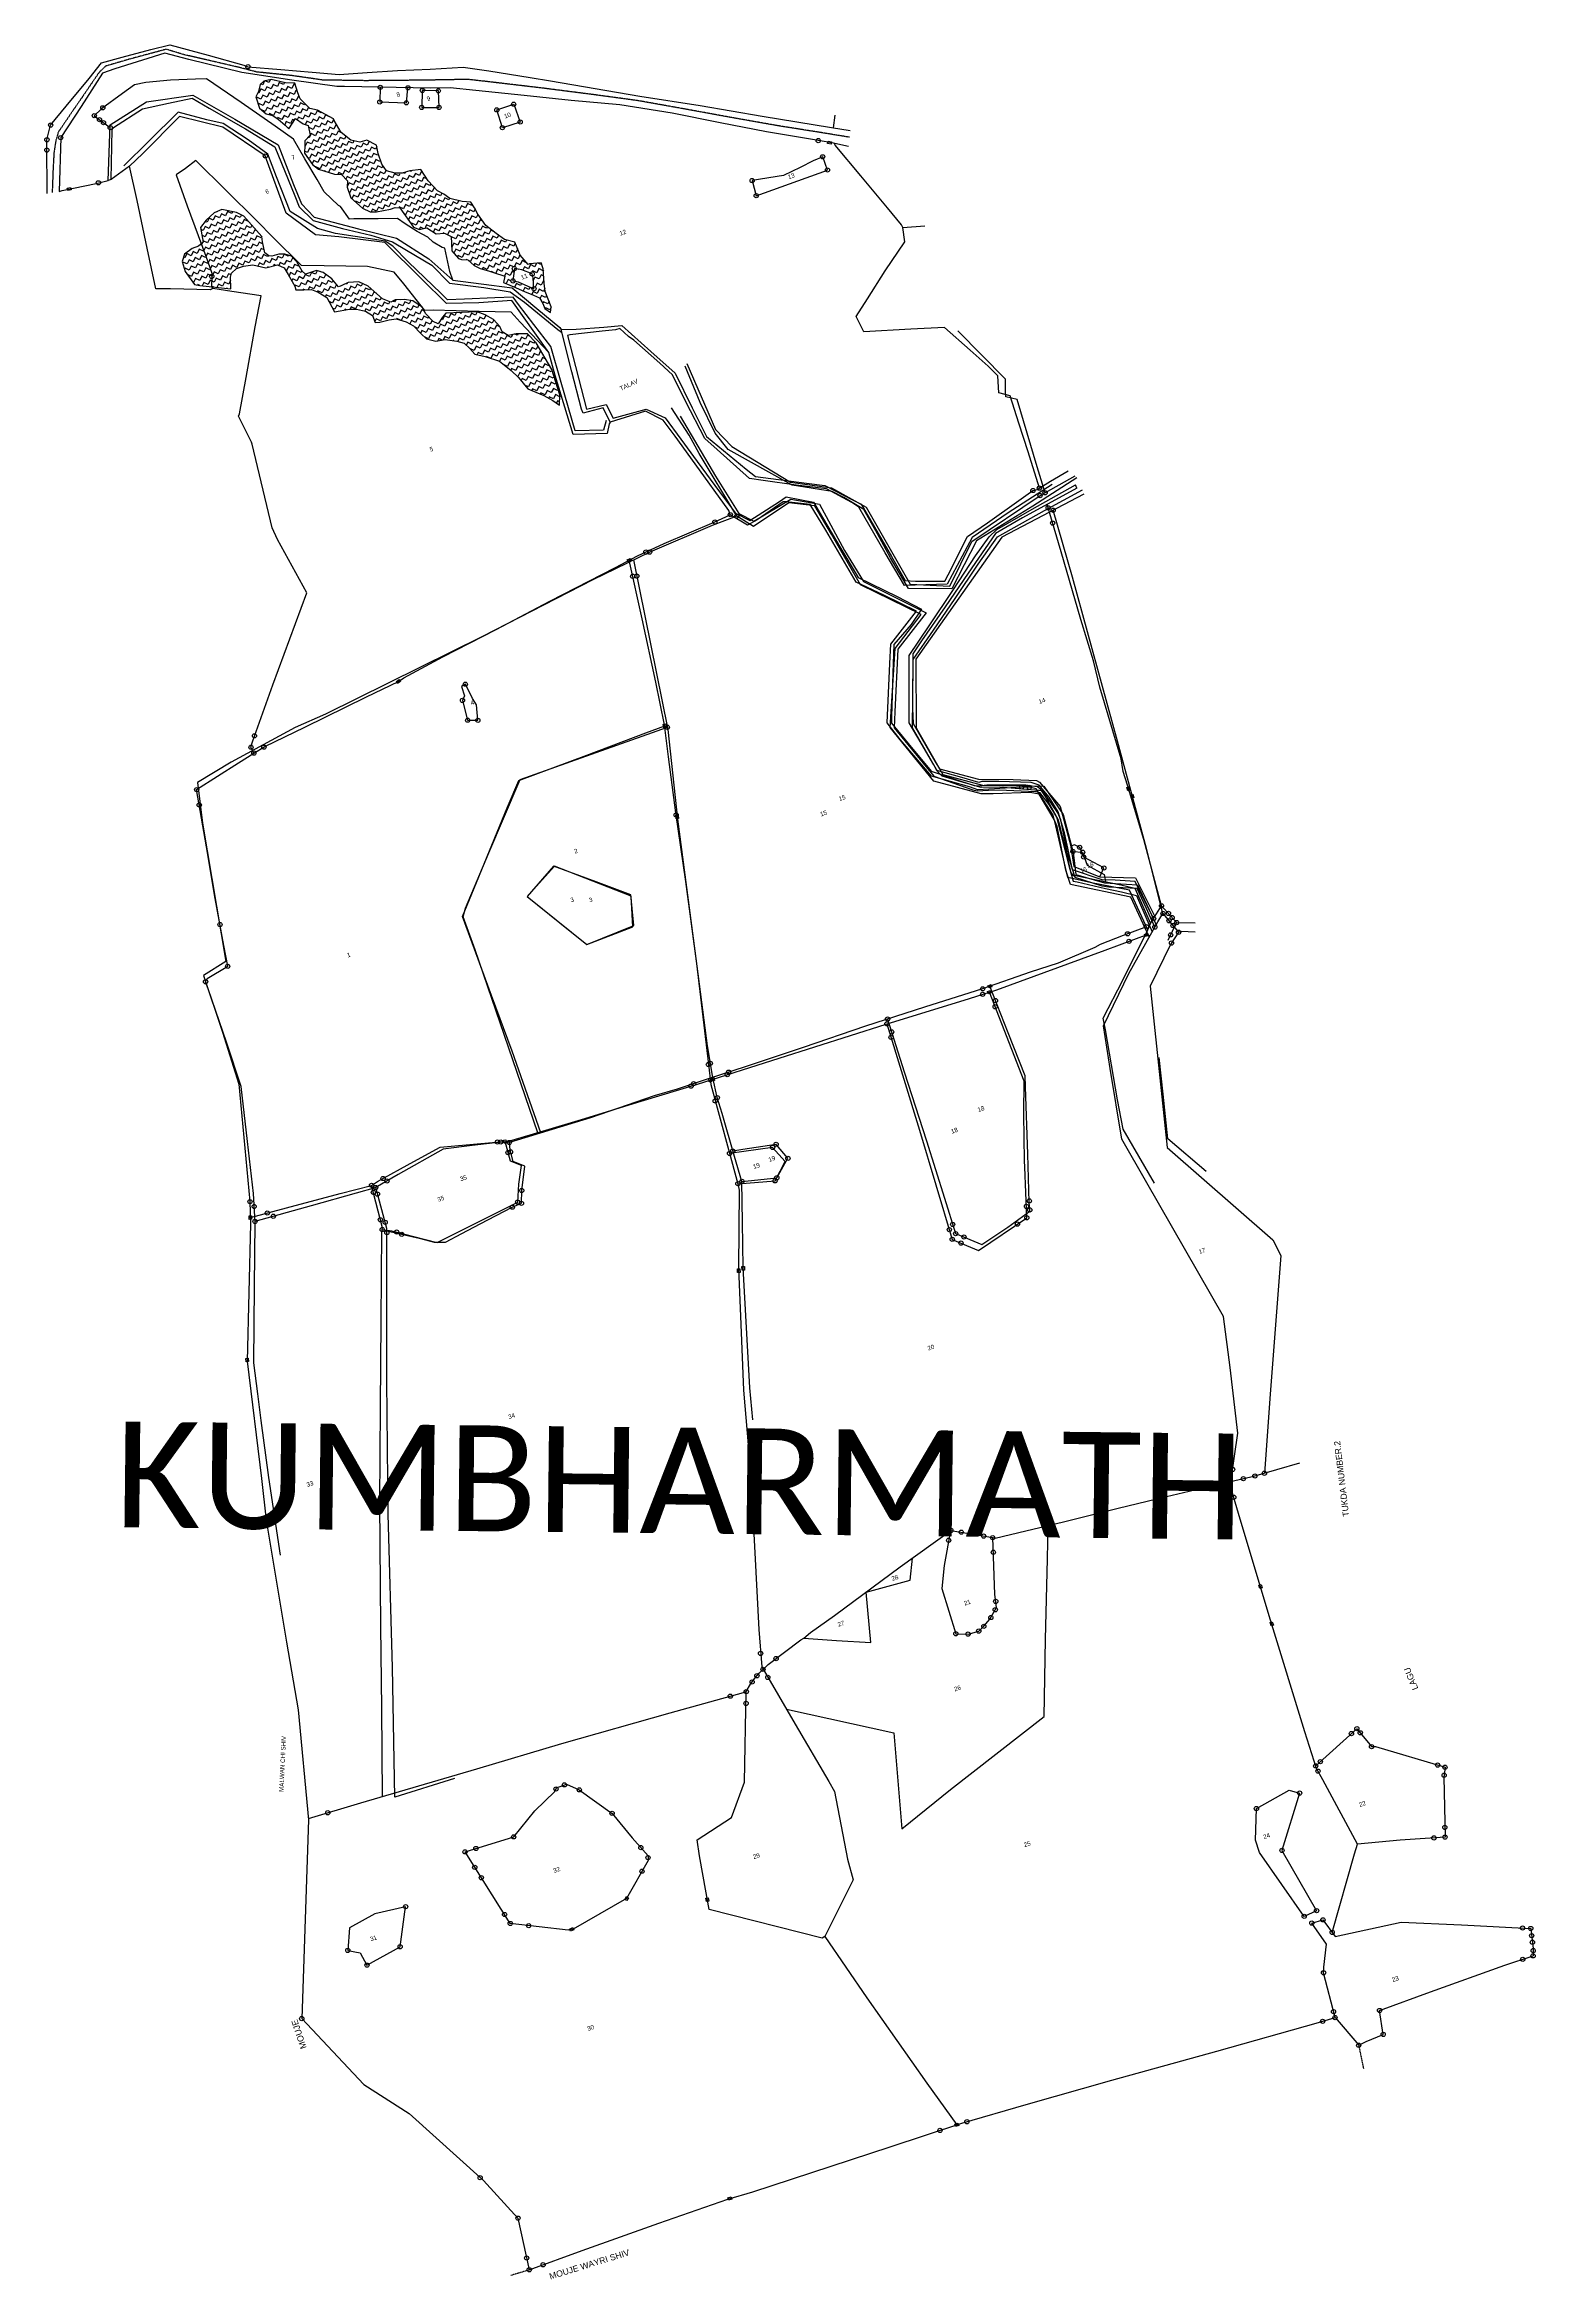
# Model space of a CAD drawing. Header units: metres. Extents: x 337984 to 339512, y 1773985 to 1776276.
import ezdxf

# ---------------------------------------------------------------- set-up
doc = ezdxf.new("R2010")
doc.units = ezdxf.units.M
doc.header["$MEASUREMENT"] = 0
doc.linetypes.add('DASHED', pattern=[0.75, 0.5, -0.25])
doc.linetypes.add('DIVIDE', pattern=[1.25, 0.5, -0.25, 0, -0.25, 0, -0.25])
for name, color, linetype in [('LINE_WATER', 4, 'Continuous'), ('OFF', 1, 'Continuous'), ('OTHERS', 1, 'Continuous'), ('POLY_HATCH', 12, 'Continuous'), ('POLY_PARCEL', 6, 'Continuous'), ('POLY_ROAD', 30, 'Continuous'), ('POLY_WATER', 4, 'Continuous'), ('TEXT_MAPIN', 7, 'Continuous'), ('TEXT_MAPOUT', 7, 'Continuous'), ('TEXT_PARCEL', 7, 'Continuous'), ('V_BOUND_LINE', 7, 'Continuous'), ('V_DIVIDE_LINE', 7, 'DIVIDE'), ('VILLAGE NAME', 100, 'Continuous')]:
    doc.layers.add(name, color=color, linetype=linetype)
doc.styles.add('MtXpl_Calibri', font='calibri.ttf')
doc.styles.get("Standard").update_dxf_attribs({"font": 'arial.ttf'})
doc.styles.add('TEXT_MAP', font='', dxfattribs={"height": 1.8})
doc.styles.get('TEXT_MAP').set_extended_font_data('Kruti Dev 050')

msp = doc.modelspace()

# ---------------------------------------------------------------- linework, layer by layer
for p, q in [((338786.5, 1776175), (338787, 1776177.4)), ((338790, 1776174.4), (338786.5, 1776175)), ((338787, 1776177.4), (338790.4, 1776176.8)), ((338790.4, 1776176.8), (338790, 1776174.4)), ((338006.9, 1776129.2), (338010.3, 1776129.9)), ((338007.4, 1776126.8), (338006.9, 1776129.2)), ((338010.8, 1776127.5), (338007.4, 1776126.8)), ((338010.3, 1776129.9), (338010.8, 1776127.5)), ((338581.1, 1775748), (338584.2, 1775749.6)), ((338582.2, 1775745.8), (338581.1, 1775748)), ((338585.3, 1775747.4), (338582.2, 1775745.8)), ((338584.2, 1775749.6), (338585.3, 1775747.4)), ((338344.3, 1775623.3), (338347.1, 1775625.4)), ((338345.6, 1775621.3), (338344.3, 1775623.3)), ((338348.5, 1775623.4), (338345.6, 1775621.3)), ((338347.1, 1775625.4), (338348.5, 1775623.4)), ((338618, 1775579.4), (338620.4, 1775579.9)), ((338618.6, 1775575.9), (338618, 1775579.4)), ((338620.4, 1775579.9), (338621, 1775576.4)), ((338621, 1775576.4), (338618.6, 1775575.9)), ((339093.5, 1775514.6), (339095.8, 1775515.3)), ((339094.5, 1775511.2), (339093.5, 1775514.6)), ((339096.8, 1775511.9), (339094.5, 1775511.2)), ((339095.8, 1775515.3), (339096.8, 1775511.9)), ((338630.8, 1775486.2), (338633.2, 1775486.5)), ((338631.2, 1775482.7), (338630.8, 1775486.2)), ((338633.2, 1775486.5), (338633.6, 1775483)), ((339097.3, 1775507.3), (339099.6, 1775508)), ((339098.2, 1775503.9), (339097.3, 1775507.3)), ((339100.6, 1775504.6), (339098.2, 1775503.9)), ((339099.6, 1775508), (339100.6, 1775504.6)), ((338633.6, 1775483), (338631.2, 1775482.7)), ((339111.3, 1775364.1), (339114.6, 1775365.4)), ((339112.2, 1775361.9), (339111.3, 1775364.1)), ((339115.5, 1775363.1), (339112.2, 1775361.9)), ((339114.6, 1775365.4), (339115.5, 1775363.1)), ((338950.4, 1775305.4), (338953.7, 1775306.5)), ((338951.1, 1775303.1), (338950.4, 1775305.4)), ((338950.9, 1775311.5), (338954.2, 1775312.6)), ((338951.7, 1775309.2), (338950.9, 1775311.5)), ((338954.5, 1775304.2), (338951.1, 1775303.1)), ((338955, 1775310.3), (338951.7, 1775309.2)), ((338953.7, 1775306.5), (338954.5, 1775304.2)), ((338954.2, 1775312.6), (338955, 1775310.3)), ((338664.7, 1775216.3), (338667.1, 1775216.6)), ((338665.1, 1775212.8), (338664.7, 1775216.3)), ((338667.5, 1775213), (338665.1, 1775212.8)), ((338667.1, 1775216.6), (338667.5, 1775213)), ((338667.5, 1775217.3), (338669.9, 1775217.8)), ((338668.3, 1775213.8), (338667.5, 1775217.3)), ((338670.6, 1775214.4), (338668.3, 1775213.8)), ((338669.9, 1775217.8), (338670.6, 1775214.4)), ((338454.1, 1775153), (338456.5, 1775153.6)), ((338455.1, 1775149.6), (338454.1, 1775153)), ((338457.4, 1775150.2), (338455.1, 1775149.6)), ((338456.5, 1775153.6), (338457.4, 1775150.2)), ((338193.4, 1775075.4), (338195.8, 1775075.5)), ((338193.5, 1775071.9), (338193.4, 1775075.4)), ((338195.8, 1775075.5), (338195.9, 1775072)), ((338195.9, 1775072), (338193.5, 1775071.9)), ((338694.2, 1775017.5), (338694.2, 1775021.1)), ((338694.2, 1775021.1), (338696.6, 1775021.1)), ((338696.7, 1775017.6), (338694.2, 1775017.5)), ((338696.6, 1775021.1), (338696.7, 1775017.6)), ((338698.8, 1775020), (338698.7, 1775023.5)), ((338698.7, 1775023.5), (338701.2, 1775023.5)), ((338701.2, 1775020), (338698.8, 1775020)), ((338701.2, 1775023.5), (338701.2, 1775020)), ((338189.9, 1774929.4), (338192.3, 1774929.6)), ((338190.2, 1774925.9), (338189.9, 1774929.4)), ((338192.6, 1774926.1), (338190.2, 1774925.9)), ((338192.3, 1774929.6), (338192.6, 1774926.1)), ((339228.7, 1774696.9), (339231, 1774697.6)), ((339229.7, 1774693.5), (339228.7, 1774696.9)), ((339232, 1774694.2), (339229.7, 1774693.5)), ((339231, 1774697.6), (339232, 1774694.2)), ((339240.2, 1774658.5), (339242.5, 1774659.2)), ((339241.2, 1774655.1), (339240.2, 1774658.5)), ((339243.6, 1774655.8), (339241.2, 1774655.1)), ((339242.5, 1774659.2), (339243.6, 1774655.8)), ((338578.5, 1774374.6), (338580.2, 1774377.6)), ((338580.6, 1774373.4), (338578.5, 1774374.6)), ((338580.2, 1774377.6), (338582.3, 1774376.4)), ((338582.3, 1774376.4), (338580.6, 1774373.4)), ((338661.6, 1774376), (338664, 1774376.4)), ((338662.2, 1774372.5), (338661.6, 1774376)), ((338664.6, 1774373), (338662.2, 1774372.5)), ((338664, 1774376.4), (338664.6, 1774373)), ((338522, 1774344.2), (338525.3, 1774345.7)), ((338523, 1774342), (338522, 1774344.2)), ((338526.3, 1774343.4), (338523, 1774342)), ((338525.3, 1774345.7), (338526.3, 1774343.4)), ((338916.9, 1774144.1), (338920.3, 1774145.2)), ((338917.7, 1774141.8), (338916.9, 1774144.1)), ((338921, 1774142.9), (338917.7, 1774141.8)), ((338920.3, 1774145.2), (338921, 1774142.9)), ((338684.3, 1774068.6), (338687.6, 1774069.6)), ((338685, 1774066.2), (338684.3, 1774068.6)), ((338688.4, 1774067.3), (338685, 1774066.2)), ((338687.6, 1774069.6), (338688.4, 1774067.3))]:
    msp.add_line(p, q)
for centre, radius in [((338192.1, 1776253.7), 2.15), ((338327.3, 1776217.6), 2.15), ((338327.8, 1776232.6), 2.15), ((338354.6, 1776216.7), 2.15), ((338356.2, 1776232.1), 2.15), ((338370.9, 1776229.4), 2.15), ((338387.4, 1776229), 2.15), ((337989.8, 1776193.9), 2.15), ((338034.6, 1776203.5), 2.15), ((338039.9, 1776199.5), 2.15), ((338043.3, 1776211.6), 2.15), ((338044, 1776196.4), 2.15), ((338370.3, 1776212), 2.15), ((338388.1, 1776212), 2.15), ((338447.3, 1776209.5), 2.15), ((338464.6, 1776215.3), 2.15), ((338471.3, 1776197), 2.15), ((337986, 1776178.8), 2.15), ((338000.1, 1776181), 2.15), ((338050.9, 1776191.3), 2.15), ((338453, 1776191.2), 2.15), ((338776.9, 1776178), 2.15), ((337985.9, 1776168.2), 2.15), ((338209.9, 1776162.2), 2.15), ((338781.5, 1776161.4), 2.15), ((338786.4, 1776147.8), 2.15), ((338038.8, 1776134.7), 2.15), ((338709.1, 1776137), 2.15), ((338713.3, 1776121.5), 2.15), ((338155, 1776038.7), 2.15), ((338463.9, 1776034.1), 2.15), ((338465.3, 1776046.8), 2.15), ((338483.6, 1776041.3), 2.15), ((338485.4, 1776026.1), 2.15), ((338997, 1775819.2), 2.15), ((339003.7, 1775821.7), 2.15), ((339004.3, 1775814), 2.16), ((339009.5, 1775816.9), 2.16), ((338670.9, 1775786.9), 2.15), ((338686.7, 1775794.4), 2.15), ((338693.4, 1775792.9), 2.16), ((339012.6, 1775801.5), 2.15), ((339017.3, 1775785.8), 2.15), ((339017.8, 1775799), 2.16), ((338600.2, 1775756.1), 2.15), ((338604.1, 1775756.1), 2.16), ((338586.7, 1775731.3), 2.15), ((338590.9, 1775731.5), 2.16), ((338412.1, 1775604), 2.15), ((338415.1, 1775620.6), 2.15), ((338417.4, 1775583.7), 2.15), ((338427.9, 1775583.6), 2.15), ((338622.2, 1775576.5), 2.16), ((338195.2, 1775556), 2.15), ((338198.8, 1775567.7), 2.15), ((338208.5, 1775556.1), 2.15), ((338198.2, 1775550), 2.15), ((338139.5, 1775512.5), 2.15), ((338985.5, 1775515.2), 2.15), ((338993.3, 1775514.9), 2.15), ((338142.2, 1775496.9), 2.15), ((338631.2, 1775486.5), 2.15), ((339038, 1775449.1), 2.16), ((339045, 1775453.3), 2.15), ((339048, 1775448.3), 2.16), ((339049.1, 1775443.4), 2.15), ((339069.8, 1775432.2), 2.15), ((339128.9, 1775393.4), 2.15), ((338163.5, 1775374.2), 2.15), ((339113.4, 1775372), 2.15), ((339120.8, 1775380.3), 2.15), ((339122.1, 1775371.6), 2.16), ((339130.4, 1775385.5), 2.16), ((339136, 1775385.6), 2.15), ((339136.6, 1775378.1), 2.16), ((339139.8, 1775381.4), 2.15), ((339140.7, 1775373.2), 2.16), ((339144.4, 1775376.2), 2.15), ((339094.1, 1775364.7), 2.15), ((339095.5, 1775357), 2.16), ((339138.3, 1775363.6), 2.15), ((339139.1, 1775355.2), 2.16), ((339146.4, 1775366.3), 2.16), ((338171.4, 1775331.4), 2.15), ((338148.7, 1775315.5), 2.15), ((338945.5, 1775308.3), 2.15), ((338945.5, 1775302.7), 2.16), ((338848, 1775277.3), 2.15), ((338958.3, 1775289.9), 2.16), ((338958.6, 1775296.3), 2.15), ((338847.3, 1775272.4), 2.16), ((338851.6, 1775258.6), 2.16), ((338852.2, 1775264.1), 2.15), ((338666.3, 1775231.9), 2.15), ((338646.5, 1775208.5), 2.16), ((338649.1, 1775211), 2.15), ((338664.3, 1775230.7), 2.16), ((338683.6, 1775220.3), 2.16), ((338685.1, 1775222.9), 2.15), ((338671.2, 1775193.4), 2.16), ((338673.4, 1775196.7), 2.15), ((338448, 1775151.2), 2.16), ((338451.3, 1775151.2), 2.15), ((338458.8, 1775140.4), 2.16), ((338460.2, 1775150.8), 2.15), ((338461.4, 1775141.1), 2.15), ((338689.3, 1775142), 2.15), ((338730.1, 1775145.7), 2.16), ((338733.7, 1775148.8), 2.15), ((338686, 1775139.5), 2.16), ((338745.8, 1775134.5), 2.15), ((338318.9, 1775106.8), 2.16), ((338320.7, 1775099.7), 2.16), ((338323.1, 1775104.5), 2.15), ((338324.9, 1775097.8), 2.15), ((338330.7, 1775113.8), 2.16), ((338334.7, 1775111.3), 2.15), ((338472.9, 1775101.5), 2.15), ((338694.5, 1775108.5), 2.16), ((338698.7, 1775110.9), 2.15), ((338732.6, 1775111.4), 2.16), ((338734.5, 1775114.6), 2.15), ((338194.2, 1775090.1), 2.16), ((338198.5, 1775085.1), 2.15), ((338212, 1775078.5), 2.16), ((338218.1, 1775075.1), 2.15), ((338327.9, 1775071.5), 2.16), ((338463.2, 1775084.4), 2.15), ((338468.7, 1775089.6), 2.16), ((338472.6, 1775088.4), 2.15), ((338990.4, 1775085.2), 2.16), ((338990.8, 1775073.6), 2.16), ((338993.3, 1775090.9), 2.15), ((338993.8, 1775081.6), 2.15), ((338199.3, 1775069.8), 2.15), ((338329.8, 1775061.5), 2.16), ((338332.9, 1775068.9), 2.15), ((338334.6, 1775058.4), 2.15), ((338344.6, 1775059), 2.16), ((338349.8, 1775056.6), 2.15), ((338911.3, 1775061.4), 2.16), ((338914.3, 1775051.4), 2.16), ((338914.8, 1775066.7), 2.15), ((338917.8, 1775057.3), 2.15), ((338926.4, 1775053.8), 2.15), ((338981.2, 1775067.1), 2.16), ((338923.3, 1775047.6), 2.16), ((339188, 1774800.5), 2.16), ((339198.3, 1774802.8), 2.16), ((339201.8, 1774815.5), 2.16), ((339212.8, 1774806.1), 2.16), ((339224.6, 1774808.8), 2.16), ((339234.4, 1774811.6), 2.16), ((339203, 1774787), 2.16), ((338210.7, 1774765), 2.16), ((338912.9, 1774753), 2.16), ((338923.5, 1774751.2), 2.16), ((338910.7, 1774742.9), 2.16), ((338946.5, 1774747.2), 2.16), ((338955.8, 1774745.6), 2.16), ((338956.4, 1774730.6), 2.16), ((338953.9, 1774663.7), 2.16), ((338958.4, 1774671.6), 2.16), ((338958.9, 1774680.2), 2.16), ((338918, 1774647), 2.16), ((338930.6, 1774646.7), 2.16), ((338941.5, 1774649.8), 2.16), ((338946.7, 1774654.7), 2.16), ((338717.8, 1774626.9), 2.16), ((338733.7, 1774621.6), 2.16), ((338709.1, 1774597.6), 2.16), ((338714, 1774604), 2.16), ((338720.3, 1774610.6), 2.16), ((338725.2, 1774602.3), 2.16), ((338686.7, 1774583), 2.16), ((338702.9, 1774575.6), 2.16), ((338703.1, 1774587.7), 2.16), ((339323.6, 1774544.7), 2.16), ((339329.2, 1774549.7), 2.16), ((339332.7, 1774545.5), 2.16), ((339344.3, 1774531.3), 2.16), ((339287, 1774511.6), 2.16), ((339289.4, 1774506.2), 2.16), ((339291.8, 1774515.9), 2.16), ((339412, 1774512.4), 2.16), ((339418.7, 1774502), 2.16), ((339419.6, 1774510.2), 2.16), ((338508, 1774487.9), 2.16), ((338516.7, 1774492.1), 2.16), ((338531.9, 1774487), 2.16), ((339270.5, 1774483.7), 2.16), ((338274, 1774463.5), 2.16), ((338565.5, 1774462.9), 2.16), ((339226.2, 1774467.8), 2.16), ((338464.6, 1774438.8), 2.16), ((339408.2, 1774437.7), 2.16), ((339419.4, 1774448.5), 2.16), ((339419.6, 1774438.5), 2.16), ((338414.7, 1774423.4), 2.16), ((338424.7, 1774407.6), 2.16), ((338425.9, 1774426.9), 2.16), ((338595, 1774427.8), 2.16), ((338602.4, 1774417.5), 2.16), ((339252.4, 1774424.9), 2.16), ((338431.5, 1774396.9), 2.16), ((338596.2, 1774403.6), 2.16), ((338353.8, 1774367.2), 2.16), ((339287.9, 1774363.1), 2.16), ((338455.3, 1774359.2), 2.16), ((338461.1, 1774350), 2.16), ((338480, 1774347.8), 2.16), ((339275.2, 1774357.3), 2.16), ((339283, 1774350.4), 2.16), ((339294.4, 1774353.7), 2.16), ((339303.9, 1774340.8), 2.16), ((339499.1, 1774345.3), 2.16), ((339507.5, 1774344.9), 2.16), ((338294.5, 1774322.3), 2.16), ((338348.2, 1774326.1), 2.16), ((339508.4, 1774337.5), 2.16), ((339509.2, 1774330.8), 2.16), ((339509.9, 1774316.8), 2.16), ((339510, 1774322.2), 2.16), ((338314.2, 1774307.3), 2.16), ((339295.1, 1774299.4), 2.16), ((339499.3, 1774313.2), 2.16), ((338247.3, 1774252.5), 2.16), ((339294.1, 1774249.6), 2.16), ((339305.3, 1774259.6), 2.16), ((339306.8, 1774253.5), 2.16), ((339352.5, 1774260.8), 2.16), ((339331.1, 1774225.2), 2.16), ((339356.2, 1774236.2), 2.16), ((338901.7, 1774137.8), 2.16), ((338929.3, 1774146.7), 2.16), ((338430.2, 1774089.4), 2.16), ((338469, 1774047.9), 2.16), ((338477.9, 1774007), 2.16), ((338480.6, 1773994.9), 2.16), ((338494.8, 1774000.1), 2.16)]:
    msp.add_circle(centre, radius)
at = {"layer": 'LINE_WATER'}
for p, q in [((338110.6, 1776216.5), (338134.9, 1776221.5)), ((338134.9, 1776221.5), (338152.2, 1776211.3)), ((338054.2, 1776191.5), (338084, 1776210.7)), ((338084, 1776210.7), (338110.6, 1776216.5)), ((338120.5, 1776207), (338090.4, 1776177.5)), ((338149.9, 1776199.4), (338120.5, 1776207)), ((338166.7, 1776195.5), (338149.9, 1776199.4)), ((338152.2, 1776211.3), (338189.6, 1776190.1)), ((338051.8, 1776138.2), (338052.9, 1776189.4)), ((338052.9, 1776189.4), (338054.2, 1776191.5)), ((338090.4, 1776177.5), (338064.9, 1776152.2)), ((338192.5, 1776178.6), (338166.7, 1776195.5)), ((338189.6, 1776190.1), (338219.8, 1776171.6)), ((338212.6, 1776164), (338192.5, 1776178.6)), ((338221.4, 1776141), (338212.6, 1776164)), ((338219.8, 1776171.6), (338240.3, 1776121.3)), ((338235.5, 1776105.3), (338221.4, 1776141)), ((338263.5, 1776087.9), (338235.5, 1776105.3)), ((338240.3, 1776121.3), (338244.5, 1776110.2)), ((338244.5, 1776110.2), (338259, 1776096)), ((338259, 1776096), (338289.2, 1776087.9)), ((338282, 1776082.7), (338263.5, 1776087.9)), ((338322.1, 1776076.7), (338282, 1776082.7)), ((338289.2, 1776087.9), (338318.1, 1776080.9)), ((338318.1, 1776080.9), (338340.3, 1776074.1)), ((338332.8, 1776074.9), (338322.1, 1776076.7)), ((338340.7, 1776069.8), (338332.8, 1776074.9)), ((338340.3, 1776074.1), (338354.7, 1776065.7)), ((338356.6, 1776053.4), (338340.7, 1776069.8)), ((338354.7, 1776065.7), (338380.7, 1776050.2)), ((338389.9, 1776021.4), (338356.6, 1776053.4)), ((338380.7, 1776050.2), (338398.9, 1776031.8)), ((338396.7, 1776014.6), (338389.9, 1776021.4)), ((338414.1, 1776015.5), (338396.7, 1776014.6)), ((338398.9, 1776031.8), (338434.1, 1776027.2)), ((338445.3, 1776016.7), (338414.1, 1776015.5)), ((338434.1, 1776027.2), (338460.9, 1776023)), ((338464, 1776017.4), (338445.3, 1776016.7)), ((338460.9, 1776023), (338475.6, 1776012.3)), ((338469.6, 1776009.8), (338464, 1776017.4)), ((338485.4, 1775989.3), (338469.6, 1776009.8)), ((338475.6, 1776012.3), (338510, 1775984.3)), ((338502.8, 1775966.7), (338485.4, 1775989.3)), ((338513.4, 1775929.9), (338502.8, 1775966.7)), ((338510, 1775984.3), (338513.8, 1775981.6)), ((338522.1, 1775978.8), (338519.7, 1775978.1)), ((338519.7, 1775978.1), (338539.2, 1775902.7)), ((338555.4, 1775982.5), (338522.1, 1775978.8)), ((338568.9, 1775984), (338555.4, 1775982.5)), ((338573.4, 1775985.2), (338568.9, 1775984)), ((338582.3, 1775977.2), (338573.4, 1775985.2)), ((338587.7, 1775973.4), (338582.3, 1775977.2)), ((338614.4, 1775949.9), (338587.7, 1775973.4)), ((338627.5, 1775937.9), (338614.4, 1775949.9)), ((338655.8, 1775909.4), (338640.3, 1775946.6)), ((338527.7, 1775880.3), (338513.4, 1775929.9)), ((338641, 1775910.1), (338627.5, 1775937.9)), ((338539.2, 1775902.7), (338559.4, 1775907.3)), ((338539.2, 1775902.7), (338539.2, 1775902.7)), ((338559.4, 1775907.3), (338566.6, 1775893.5)), ((338566.6, 1775893.5), (338600.6, 1775902.7)), ((338600.6, 1775902.7), (338620, 1775893.6)), ((338660.5, 1775872.4), (338641, 1775910.1)), ((338671.3, 1775878), (338655.8, 1775909.4)), ((338556.7, 1775881), (338527.7, 1775880.3)), ((338559.5, 1775891), (338556.7, 1775881)), ((338620, 1775893.6), (338636.1, 1775871.7)), ((338635.4, 1775895.4), (338671.7, 1775834)), ((338684.7, 1775861.4), (338671.3, 1775878)), ((338636.1, 1775871.7), (338652.9, 1775848.9)), ((338673.4, 1775861.3), (338660.5, 1775872.4)), ((338706.3, 1775831.6), (338673.4, 1775861.3)), ((338750.3, 1775824.6), (338684.7, 1775861.4)), ((338652.9, 1775848.9), (338675.6, 1775817.8)), ((338671.7, 1775834), (338695.6, 1775795.5)), ((338720.6, 1775829.4), (338706.3, 1775831.6)), ((338754.3, 1775824.8), (338720.6, 1775829.4)), ((339042.2, 1775832.1), (338996.8, 1775803.1)), ((338675.6, 1775817.8), (338691.9, 1775795.9)), ((338706.7, 1775788.5), (338737.2, 1775808.1)), ((338710.8, 1775787.7), (338748.7, 1775810.2)), ((338737.2, 1775808.1), (338744.1, 1775812.6)), ((338744.1, 1775812.6), (338772.1, 1775807.4)), ((338748.7, 1775810.2), (338778.1, 1775805.2)), ((338791.1, 1775818.3), (338750.3, 1775824.6)), ((338785.3, 1775820.8), (338754.3, 1775824.8)), ((338772.1, 1775807.4), (338777.8, 1775797.3)), ((338811.4, 1775807), (338785.3, 1775820.8)), ((338803.3, 1775812.1), (338791.1, 1775818.3)), ((338823.5, 1775799.9), (338803.3, 1775812.1)), ((338818.4, 1775802.1), (338811.4, 1775807)), ((339016.6, 1775825.4), (338971.5, 1775796.2)), ((338996.2, 1775800.1), (339040.7, 1775825.2)), ((339009, 1775798.8), (339048, 1775820)), ((338691.9, 1775795.9), (338706.7, 1775788.5)), ((338695.6, 1775795.5), (338710.8, 1775787.7)), ((338777.8, 1775797.3), (338799.2, 1775761.4)), ((338778.1, 1775805.2), (338803.9, 1775757.8)), ((338845.5, 1775755.3), (338818.4, 1775802.1)), ((338837.6, 1775774.7), (338823.5, 1775799.9)), ((338971.5, 1775796.2), (338934.7, 1775771.1)), ((338996.8, 1775803.1), (338939.3, 1775767.7)), ((338959.9, 1775779.2), (338996.2, 1775800.1)), ((338960.6, 1775771.6), (339009, 1775798.8)), ((338799.2, 1775761.4), (338817.9, 1775730)), ((338851.1, 1775750.1), (338837.6, 1775774.7)), ((338934.7, 1775771.1), (338909, 1775723.1)), ((338939.3, 1775767.7), (338913.8, 1775718.4)), ((338938.3, 1775752.1), (338952.2, 1775771.8)), ((338940.9, 1775743.6), (338960.6, 1775771.6)), ((338952.2, 1775771.8), (338959.9, 1775779.2)), ((338803.9, 1775757.8), (338823.2, 1775726)), ((338865.3, 1775721.9), (338845.5, 1775755.3)), ((338869.4, 1775718.8), (338851.1, 1775750.1)), ((338915.6, 1775717.8), (338938.3, 1775752.1)), ((338917.3, 1775708.4), (338940.9, 1775743.6)), ((338817.9, 1775730), (338857.8, 1775710.6)), ((338823.2, 1775726), (338887.5, 1775693.9)), ((338909, 1775723.1), (338865.3, 1775721.9)), ((338913.8, 1775718.4), (338869.4, 1775718.8)), ((338890.7, 1775680.3), (338915.6, 1775717.8)), ((338857.8, 1775710.6), (338882.7, 1775697.7)), ((338887.5, 1775693.9), (338858.4, 1775656.6)), ((338882.7, 1775697.7), (338872.3, 1775681.7)), ((338895.1, 1775675.9), (338917.3, 1775708.4)), ((338872.3, 1775681.7), (338854.3, 1775661.4)), ((338870.2, 1775650.2), (338890.7, 1775680.3)), ((338874.2, 1775645.9), (338895.1, 1775675.9)), ((338854.3, 1775661.4), (338853.3, 1775631.8)), ((338858.4, 1775656.6), (338855.6, 1775592.4)), ((338870.2, 1775614.3), (338870.2, 1775650.2)), ((338873.9, 1775606.9), (338874.2, 1775645.9)), ((338853.3, 1775631.8), (338852, 1775587.3)), ((338870.3, 1775581.1), (338870.2, 1775614.3)), ((338873.7, 1775576), (338873.9, 1775606.9)), ((338852, 1775587.3), (338852.1, 1775580.8)), ((338852.1, 1775580.8), (338869, 1775559.7)), ((338855.6, 1775592.4), (338854.9, 1775575.9)), ((338882.5, 1775560.3), (338870.3, 1775581.1)), ((338854.9, 1775575.9), (338895.6, 1775526.5)), ((338869, 1775559.7), (338892.7, 1775531.6)), ((338899.6, 1775530.8), (338873.7, 1775576)), ((338895.5, 1775537.8), (338882.5, 1775560.3)), ((338892.7, 1775531.6), (338915, 1775524)), ((338898.6, 1775532), (338895.5, 1775537.8)), ((338924.2, 1775524.9), (338898.6, 1775532)), ((338895.6, 1775526.5), (338935.5, 1775512.3)), ((338904, 1775526.3), (338899.6, 1775530.8)), ((338923.5, 1775520.6), (338904, 1775526.3)), ((338915, 1775524), (338936.8, 1775516.6)), ((338944, 1775514.7), (338923.5, 1775520.6)), ((338941.6, 1775519.8), (338924.2, 1775524.9)), ((338935.5, 1775512.3), (338940, 1775511.2)), ((338936.8, 1775516.6), (338941.8, 1775516.5)), ((338940, 1775511.2), (338957.3, 1775512.2)), ((338944.6, 1775521), (338941.6, 1775519.8)), ((338941.8, 1775516.5), (338949.9, 1775517.6)), ((338962.5, 1775515.2), (338944, 1775514.7)), ((338962.2, 1775520.7), (338944.6, 1775521)), ((338949.9, 1775517.6), (338958, 1775517.4)), ((338957.3, 1775512.2), (338969.9, 1775511.9)), ((338958, 1775517.4), (338971.6, 1775517.4)), ((338995.3, 1775519.7), (338962.2, 1775520.7)), ((339007.3, 1775511.3), (338962.5, 1775515.2)), ((338969.9, 1775511.9), (339000, 1775510.5)), ((338971.6, 1775517.4), (338989.9, 1775517.3)), ((338989.9, 1775517.3), (338996.4, 1775516.4)), ((339003.5, 1775517), (338995.3, 1775519.7)), ((338996.4, 1775516.4), (339001.6, 1775515.8)), ((339000, 1775510.5), (339003.7, 1775509.5)), ((339001.6, 1775515.8), (339004, 1775513.7)), ((339013.8, 1775504.8), (339003.5, 1775517)), ((339003.7, 1775509.5), (339013.3, 1775497.2)), ((339004, 1775513.7), (339010.4, 1775504.3)), ((339022.6, 1775488.8), (339007.3, 1775511.3)), ((339010.4, 1775504.3), (339022.9, 1775481.4)), ((339013.3, 1775497.2), (339021.2, 1775484.3)), ((339023, 1775489.8), (339013.8, 1775504.8)), ((339025.5, 1775481.6), (339022.6, 1775488.8)), ((339029.4, 1775468.1), (339023, 1775489.8)), ((339021.2, 1775484.3), (339034.1, 1775433.3)), ((339022.9, 1775481.4), (339030.3, 1775450.5)), ((339032.5, 1775447.2), (339025.5, 1775481.6)), ((339037.6, 1775430.3), (339029.4, 1775468.1)), ((339030.3, 1775450.5), (339035.8, 1775427.1)), ((339040.5, 1775422.3), (339032.5, 1775447.2)), ((339034.1, 1775433.3), (339038.2, 1775418.6)), ((339035.8, 1775427.1), (339038.3, 1775424.4)), ((339067.9, 1775420.2), (339037.6, 1775430.3)), ((339038.2, 1775418.6), (339042.3, 1775417.9)), ((339038.3, 1775424.4), (339040.6, 1775424.6)), ((339068, 1775413.7), (339040.5, 1775422.3)), ((339040.6, 1775424.6), (339063.9, 1775419.6)), ((339042.3, 1775417.9), (339071.5, 1775411.2)), ((339063.9, 1775419.6), (339087.2, 1775414.8)), ((339081.4, 1775419.6), (339067.9, 1775420.2)), ((339102, 1775418.4), (339081.4, 1775419.6)), ((339120.8, 1775380.3), (339102, 1775418.4)), ((339075, 1775412.6), (339068, 1775413.7)), ((339071.5, 1775411.2), (339088, 1775407.6)), ((339103.8, 1775411), (339075, 1775412.6)), ((339087.2, 1775414.8), (339101.4, 1775411.4)), ((339088, 1775407.6), (339103.4, 1775403.9)), ((339101.4, 1775411.4), (339117.7, 1775375.2)), ((339103.4, 1775403.9), (339114.7, 1775377.1)), ((339113.6, 1775390.5), (339103.8, 1775411)), ((339122.1, 1775371.6), (339113.6, 1775390.5)), ((339114.7, 1775377.1), (339119.3, 1775366.7))]:
    msp.add_line(p, q, dxfattribs=at)
at = {"layer": 'OFF'}
for p, q in [((338070.7, 1776151.7), (338051.8, 1776138.2)), ((338051.8, 1776138.2), (338048.8, 1776137.1)), ((339041.9, 1775821.6), (339040.7, 1775825.2)), ((339114.9, 1775368.8), (339117.7, 1775375.2)), ((339117.7, 1775375.2), (339120.8, 1775380.3)), ((339120.8, 1775380.3), (339122.2, 1775382.5))]:
    msp.add_line(p, q, dxfattribs=at)
at = {"layer": 'OTHERS', "linetype": 'DASHED'}
for p, q in [((338108.3, 1776271.6), (338069.7, 1776261.2)), ((338126.5, 1776266.1), (338108.3, 1776271.6)), ((338180.7, 1776253.6), (338126.5, 1776266.1)), ((338039.5, 1776247.9), (338022, 1776222.3)), ((338046.1, 1776254.3), (338039.5, 1776247.9)), ((338069.7, 1776261.2), (338046.1, 1776254.3)), ((338201.2, 1776248.3), (338180.7, 1776253.6)), ((338237.5, 1776244.6), (338201.2, 1776248.3)), ((338268.5, 1776240.1), (338237.5, 1776244.6)), ((338022, 1776222.3), (338013.3, 1776209.7)), ((338312.5, 1776239.4), (338268.5, 1776240.1)), ((338372.1, 1776239.9), (338312.5, 1776239.4)), ((338417.4, 1776240.7), (338372.1, 1776239.9)), ((338437.2, 1776238.5), (338417.4, 1776240.7)), ((338495.7, 1776231.6), (338437.2, 1776238.5)), ((338548.7, 1776224.8), (338495.7, 1776231.6)), ((338592.2, 1776218.9), (338548.7, 1776224.8)), ((338642, 1776210), (338592.2, 1776218.9)), ((338013.3, 1776209.7), (337997.7, 1776186.7)), ((338686.3, 1776201.9), (338642, 1776210)), ((338735.5, 1776193.2), (338686.3, 1776201.9)), ((337995, 1776177.2), (337993.2, 1776165.4)), ((337997.7, 1776186.7), (337995, 1776177.2)), ((338777.8, 1776186.5), (338735.5, 1776193.2)), ((338809, 1776181.4), (338777.8, 1776186.5)), ((337993.2, 1776165.4), (337992.3, 1776149.1)), ((337992.3, 1776149.1), (337991.4, 1776124.7))]:
    msp.add_line(p, q, dxfattribs=at)
at = {"layer": 'POLY_HATCH'}
for p, q in [((338203, 1776228.2), (338200.3, 1776222.9)), ((338200.3, 1776222.9), (338204.1, 1776211.1)), ((338204.8, 1776235.5), (338203, 1776228.2)), ((338208.4, 1776238.9), (338204.8, 1776235.5)), ((338215.9, 1776240.7), (338208.4, 1776238.9)), ((338230.5, 1776237.3), (338215.9, 1776240.7)), ((338240.1, 1776236.7), (338230.5, 1776237.3)), ((338243.3, 1776227), (338240.1, 1776236.7)), ((338245.7, 1776220.8), (338243.3, 1776227)), ((338255.7, 1776210.8), (338245.7, 1776220.8)), ((338204.1, 1776211.1), (338210.8, 1776205.5)), ((338210.8, 1776205.5), (338217.8, 1776203.8)), ((338217.8, 1776203.8), (338223.2, 1776199.8)), ((338223.2, 1776199.8), (338230.3, 1776193.8)), ((338233.9, 1776189.9), (338240.8, 1776200.5)), ((338240.8, 1776200.5), (338248.9, 1776195)), ((338263.3, 1776209.1), (338255.7, 1776210.8)), ((338279.8, 1776200.4), (338263.3, 1776209.1)), ((338280.4, 1776198.7), (338279.8, 1776200.4)), ((338287.8, 1776186.3), (338280.4, 1776198.7)), ((338230.3, 1776193.8), (338233.9, 1776189.9)), ((338248.9, 1776195), (338254, 1776193.3)), ((338250.5, 1776173.2), (338250.1, 1776165)), ((338256.1, 1776183.5), (338250.4, 1776177.8)), ((338250.4, 1776177.8), (338250.5, 1776173.2)), ((338254, 1776193.3), (338256.1, 1776183.5)), ((338297.5, 1776178.5), (338287.8, 1776186.3)), ((338307, 1776176.3), (338297.5, 1776178.5)), ((338314.1, 1776178.3), (338307, 1776176.3)), ((338323.8, 1776173.4), (338314.1, 1776178.3)), ((338325.5, 1776164.7), (338323.8, 1776173.4)), ((338250.1, 1776165), (338258.2, 1776153.4)), ((338258.2, 1776153.4), (338264.6, 1776148.6)), ((338329.4, 1776153.7), (338325.5, 1776164.7)), ((338334.2, 1776146.9), (338329.4, 1776153.7)), ((338264.6, 1776148.6), (338281, 1776143.7)), ((338281, 1776143.7), (338288.1, 1776143.1)), ((338288.1, 1776143.1), (338294.1, 1776136.7)), ((338294.1, 1776136.7), (338293.8, 1776130.1)), ((338293.8, 1776130.1), (338297.8, 1776119.2)), ((338343.2, 1776144.5), (338334.2, 1776146.9)), ((338350.2, 1776144.5), (338343.2, 1776144.5)), ((338358.1, 1776146.9), (338350.2, 1776144.5)), ((338369.5, 1776148.4), (338358.1, 1776146.9)), ((338376.9, 1776136.6), (338369.5, 1776148.4)), ((338386.5, 1776126.4), (338376.9, 1776136.6)), ((338165.4, 1776107.4), (338157.6, 1776104)), ((338180.3, 1776104.1), (338165.4, 1776107.4)), ((338188, 1776100.4), (338180.3, 1776104.1)), ((338297.8, 1776119.2), (338309.5, 1776108.6)), ((338309.5, 1776108.6), (338317.6, 1776104.8)), ((338317.6, 1776104.8), (338323.8, 1776104.8)), ((338323.8, 1776104.8), (338338.4, 1776107.6)), ((338338.4, 1776107.6), (338343, 1776109.3)), ((338343, 1776109.3), (338348, 1776108.9)), ((338348, 1776108.9), (338361.8, 1776089.2)), ((338393, 1776123), (338386.5, 1776126.4)), ((338399.1, 1776118.5), (338393, 1776123)), ((338411.7, 1776115.5), (338399.1, 1776118.5)), ((338420.7, 1776114.8), (338411.7, 1776115.5)), ((338424.6, 1776109.2), (338420.7, 1776114.8)), ((338427.7, 1776102.5), (338424.6, 1776109.2)), ((338149.4, 1776096.5), (338143.6, 1776088.9)), ((338143.6, 1776088.9), (338146.2, 1776074)), ((338157.6, 1776104), (338149.4, 1776096.5)), ((338206.5, 1776079.6), (338188, 1776100.4)), ((338361.8, 1776089.2), (338368.2, 1776086.9)), ((338368.2, 1776086.9), (338372.1, 1776088)), ((338372.1, 1776088), (338375.5, 1776088.4)), ((338375.5, 1776088.4), (338385.3, 1776082.5)), ((338385.3, 1776082.5), (338393.8, 1776083)), ((338393.8, 1776083), (338400.5, 1776079.7)), ((338436.1, 1776091.1), (338427.7, 1776102.5)), ((338446.5, 1776082.8), (338436.1, 1776091.1)), ((338455.1, 1776076.5), (338446.5, 1776082.8)), ((338127, 1776061.4), (338124.7, 1776053.9)), ((338135, 1776067.5), (338127, 1776061.4)), ((338141.5, 1776069.7), (338135, 1776067.5)), ((338146.2, 1776074), (338141.5, 1776069.7)), ((338207.2, 1776074.3), (338206.5, 1776079.6)), ((338209.5, 1776062.8), (338207.2, 1776074.3)), ((338213.4, 1776059.8), (338209.5, 1776062.8)), ((338216.5, 1776059.4), (338213.4, 1776059.8)), ((338223.9, 1776061.5), (338216.5, 1776059.4)), ((338230, 1776061.6), (338223.9, 1776061.5)), ((338236.9, 1776059.6), (338230, 1776061.6)), ((338242.1, 1776053.8), (338236.9, 1776059.6)), ((338400.5, 1776079.7), (338401.3, 1776064.8)), ((338401.3, 1776064.8), (338407.9, 1776057.1)), ((338465.9, 1776073.8), (338455.1, 1776076.5)), ((338471.2, 1776060.4), (338465.9, 1776073.8)), ((338479.3, 1776051.1), (338471.2, 1776060.4)), ((338124.7, 1776053.9), (338127.9, 1776043.9)), ((338127.9, 1776043.9), (338137.2, 1776030.6)), ((338174.3, 1776037.8), (338175.1, 1776042.2)), ((338174.7, 1776026), (338174.3, 1776037.8)), ((338175.1, 1776042.2), (338180.5, 1776046.7)), ((338180.5, 1776046.7), (338187.5, 1776049.1)), ((338187.5, 1776049.1), (338197.3, 1776050.5)), ((338197.3, 1776050.5), (338210.4, 1776047.5)), ((338210.4, 1776047.5), (338222.5, 1776050.6)), ((338222.5, 1776050.6), (338229.4, 1776047.5)), ((338229.4, 1776047.5), (338233.5, 1776040.7)), ((338233.5, 1776040.7), (338240.1, 1776028.7)), ((338247.8, 1776044.2), (338242.1, 1776053.8)), ((338251, 1776040.9), (338247.8, 1776044.2)), ((338262.3, 1776044.8), (338251, 1776040.9)), ((338269.4, 1776042.9), (338262.3, 1776044.8)), ((338278.1, 1776036.4), (338269.4, 1776042.9)), ((338284.9, 1776028), (338278.1, 1776036.4)), ((338407.9, 1776057.1), (338411.1, 1776056.1)), ((338411.1, 1776056.1), (338417.7, 1776055.6)), ((338417.7, 1776055.6), (338424, 1776049.9)), ((338424, 1776049.9), (338430.1, 1776046.8)), ((338430.1, 1776046.8), (338438.9, 1776044.3)), ((338438.9, 1776044.3), (338443.8, 1776042.7)), ((338443.8, 1776042.7), (338455.7, 1776039)), ((338455.7, 1776039), (338454.3, 1776032.6)), ((338480.8, 1776051.6), (338479.3, 1776051.1)), ((338492.9, 1776052.7), (338480.8, 1776051.6)), ((338495, 1776046.4), (338492.9, 1776052.7)), ((338495.9, 1776031.7), (338495, 1776046.4)), ((338137.2, 1776030.6), (338142.9, 1776029.4)), ((338142.9, 1776029.4), (338174.7, 1776026)), ((338240.1, 1776028.7), (338241.4, 1776024.8)), ((338241.4, 1776024.8), (338249.5, 1776025.1)), ((338249.5, 1776025.1), (338257.4, 1776025.2)), ((338257.4, 1776025.2), (338264.1, 1776022.6)), ((338264.1, 1776022.6), (338273.1, 1776017)), ((338273.1, 1776017), (338278.2, 1776007.4)), ((338288.4, 1776029.5), (338284.9, 1776028)), ((338295, 1776032.4), (338288.4, 1776029.5)), ((338306, 1776033.3), (338295, 1776032.4)), ((338315.5, 1776028.8), (338306, 1776033.3)), ((338330.2, 1776015.9), (338315.5, 1776028.8)), ((338338.7, 1776012.4), (338330.2, 1776015.9)), ((338343.1, 1776014.8), (338338.7, 1776012.4)), ((338352.6, 1776015), (338343.1, 1776014.8)), ((338361.3, 1776013.6), (338352.6, 1776015)), ((338370.8, 1776007.3), (338361.3, 1776013.6)), ((338454.3, 1776032.6), (338460.5, 1776029.6)), ((338460.5, 1776029.6), (338466.6, 1776027.4)), ((338466.6, 1776027.4), (338470.4, 1776025.5)), ((338470.4, 1776025.5), (338475.6, 1776023.2)), ((338475.6, 1776023.2), (338484.9, 1776019.4)), ((338484.9, 1776019.4), (338491, 1776016.7)), ((338491, 1776016.7), (338494.6, 1776010.9)), ((338496.9, 1776023.1), (338495.9, 1776031.7)), ((338503.2, 1776007.7), (338496.9, 1776023.1)), ((338278.2, 1776007.4), (338280.8, 1776002.5)), ((338280.8, 1776002.5), (338296.1, 1776005.1)), ((338296.1, 1776005.1), (338303.3, 1776005.3)), ((338303.3, 1776005.3), (338312.5, 1776003.2)), ((338312.5, 1776003.2), (338319.7, 1775998.5)), ((338319.7, 1775998.5), (338322.7, 1775991.6)), ((338322.7, 1775991.6), (338327.3, 1775991.8)), ((338327.3, 1775991.8), (338336.9, 1775994.3)), ((338336.9, 1775994.3), (338344.2, 1775995.1)), ((338344.2, 1775995.1), (338354.4, 1775992)), ((338354.4, 1775992), (338361.9, 1775987.9)), ((338374.4, 1776000.2), (338370.8, 1776007.3)), ((338382.1, 1775992.4), (338374.4, 1776000.2)), ((338387.3, 1775990.1), (338382.1, 1775992.4)), ((338391.5, 1775997.1), (338387.3, 1775990.1)), ((338394.9, 1776000.9), (338391.5, 1775997.1)), ((338427.1, 1776002.5), (338394.9, 1776000.9)), ((338435.3, 1775999.2), (338427.1, 1776002.5)), ((338444, 1775994.4), (338435.3, 1775999.2)), ((338450.3, 1775987.3), (338444, 1775994.4)), ((338494.6, 1776010.9), (338496.5, 1776005.8)), ((338496.5, 1776005.8), (338502.4, 1776001.6)), ((338502.4, 1776001.6), (338503.2, 1776007.7)), ((338361.9, 1775987.9), (338369.3, 1775980.3)), ((338369.3, 1775980.3), (338375.3, 1775974.8)), ((338375.3, 1775974.8), (338384.8, 1775972.2)), ((338384.8, 1775972.2), (338394.4, 1775973.9)), ((338394.4, 1775973.9), (338406.3, 1775972.5)), ((338406.3, 1775972.5), (338413.7, 1775970.4)), ((338413.7, 1775970.4), (338419.5, 1775964.9)), ((338452.7, 1775982), (338450.3, 1775987.3)), ((338458.9, 1775978.3), (338452.7, 1775982)), ((338467.1, 1775980), (338458.9, 1775978.3)), ((338478.8, 1775979.8), (338467.1, 1775980)), ((338487.6, 1775970.6), (338478.8, 1775979.8)), ((338503.9, 1775943.4), (338487.6, 1775970.6)), ((338419.5, 1775964.9), (338424.7, 1775959.1)), ((338424.7, 1775959.1), (338435.5, 1775956.5)), ((338435.5, 1775956.5), (338450, 1775951.9)), ((338450, 1775951.9), (338462.1, 1775942.2)), ((338462.1, 1775942.2), (338469.6, 1775935.2)), ((338469.6, 1775935.2), (338479.2, 1775923.4)), ((338479.2, 1775923.4), (338495.5, 1775916.7)), ((338512.1, 1775917.4), (338503.9, 1775943.4)), ((338495.5, 1775916.7), (338504.9, 1775911.6)), ((338504.9, 1775911.6), (338511.5, 1775906.7)), ((338511.5, 1775906.7), (338512.1, 1775917.4))]:
    msp.add_line(p, q, dxfattribs=at)
at = {"layer": 'POLY_HATCH', "linetype": 'Continuous'}
for p, q in [((338201.2, 1776222.4), (338200.8, 1776221.5)), ((338205.5, 1776220.3), (338201.2, 1776222.4)), ((338203.3, 1776226.7), (338202.4, 1776227.1)), ((338205.3, 1776230.9), (338203.3, 1776226.7)), ((338209.6, 1776228.9), (338205.3, 1776230.9)), ((338207.4, 1776235.2), (338205.5, 1776236.1)), ((338207.5, 1776224.6), (338205.5, 1776220.3)), ((338209.2, 1776239.1), (338207.4, 1776235.2)), ((338211.8, 1776222.6), (338207.5, 1776224.6)), ((338211.6, 1776233.2), (338209.6, 1776228.9)), ((338213.7, 1776237.4), (338209.9, 1776239.3)), ((338215.9, 1776231.1), (338211.6, 1776233.2)), ((338213.9, 1776226.8), (338211.8, 1776222.6)), ((338215.2, 1776240.6), (338213.7, 1776237.4)), ((338218.1, 1776224.8), (338213.9, 1776226.8)), ((338216.1, 1776220.5), (338214, 1776216.2)), ((338218, 1776235.4), (338215.9, 1776231.1)), ((338220.4, 1776218.5), (338216.1, 1776220.5)), ((338222.3, 1776233.3), (338218, 1776235.4)), ((338220.2, 1776229.1), (338218.1, 1776224.8)), ((338220, 1776239.7), (338219.6, 1776239.9)), ((338220.1, 1776239.8), (338220, 1776239.7)), ((338224.5, 1776227), (338220.2, 1776229.1)), ((338222.4, 1776222.7), (338220.4, 1776218.5)), ((338224.3, 1776237.6), (338222.3, 1776233.3)), ((338226.7, 1776220.7), (338222.4, 1776222.7)), ((338228.6, 1776235.6), (338224.3, 1776237.6)), ((338226.5, 1776231.3), (338224.5, 1776227)), ((338230.8, 1776229.2), (338226.5, 1776231.3)), ((338228.8, 1776225), (338226.7, 1776220.7)), ((338229.6, 1776237.6), (338228.6, 1776235.6)), ((338233, 1776222.9), (338228.8, 1776225)), ((338232.9, 1776233.5), (338230.8, 1776229.2)), ((338237.1, 1776231.5), (338232.9, 1776233.5)), ((338235.1, 1776227.2), (338233, 1776222.9)), ((338239.4, 1776225.1), (338235.1, 1776227.2)), ((338237.3, 1776220.9), (338235.3, 1776216.6)), ((338239.2, 1776235.7), (338237.1, 1776231.5)), ((338241.6, 1776218.8), (338237.3, 1776220.9)), ((338240.6, 1776235), (338239.2, 1776235.7)), ((338241.4, 1776229.4), (338239.4, 1776225.1)), ((338242.7, 1776228.8), (338241.4, 1776229.4)), ((338243.6, 1776223.1), (338241.6, 1776218.8)), ((338245.1, 1776222.4), (338243.6, 1776223.1)), ((338203.4, 1776216.1), (338202.9, 1776214.9)), ((338207.7, 1776214), (338203.4, 1776216.1)), ((338209.9, 1776207.7), (338205.9, 1776209.6)), ((338209.8, 1776218.3), (338207.7, 1776214)), ((338214, 1776216.2), (338209.8, 1776218.3)), ((338212, 1776212), (338209.9, 1776207.7)), ((338216.3, 1776209.9), (338212, 1776212)), ((338214.2, 1776205.6), (338213.8, 1776204.8)), ((338218.5, 1776203.6), (338214.2, 1776205.6)), ((338218.3, 1776214.2), (338216.3, 1776209.9)), ((338222.6, 1776212.1), (338218.3, 1776214.2)), ((338220.5, 1776207.8), (338218.5, 1776203.6)), ((338224.8, 1776205.8), (338220.5, 1776207.8)), ((338222.8, 1776201.5), (338222.3, 1776200.5)), ((338224.6, 1776216.4), (338222.6, 1776212.1)), ((338227, 1776199.5), (338222.8, 1776201.5)), ((338228.9, 1776214.3), (338224.6, 1776216.4)), ((338226.9, 1776210.1), (338224.8, 1776205.8)), ((338231.2, 1776208), (338226.9, 1776210.1)), ((338229.1, 1776203.7), (338227, 1776199.5)), ((338231, 1776218.6), (338228.9, 1776214.3)), ((338233.4, 1776201.7), (338229.1, 1776203.7)), ((338231.3, 1776197.4), (338229.8, 1776194.2)), ((338235.3, 1776216.6), (338231, 1776218.6)), ((338233.2, 1776212.3), (338231.2, 1776208)), ((338235.6, 1776195.4), (338231.3, 1776197.4)), ((338237.5, 1776210.2), (338233.2, 1776212.3)), ((338235.4, 1776206), (338233.4, 1776201.7)), ((338239.7, 1776203.9), (338235.4, 1776206)), ((338237.7, 1776199.6), (338235.6, 1776195.4)), ((338239.5, 1776214.5), (338237.5, 1776210.2)), ((338239.6, 1776198.7), (338237.7, 1776199.6)), ((338243.8, 1776212.5), (338239.5, 1776214.5)), ((338241.8, 1776208.2), (338239.7, 1776203.9)), ((338246, 1776206.1), (338241.8, 1776208.2)), ((338244, 1776201.9), (338242.7, 1776199.2)), ((338245.9, 1776216.7), (338243.8, 1776212.5)), ((338248.3, 1776199.8), (338244, 1776201.9)), ((338250.1, 1776214.7), (338245.9, 1776216.7)), ((338248.1, 1776210.4), (338246, 1776206.1)), ((338252.4, 1776208.4), (338248.1, 1776210.4)), ((338250.3, 1776204.1), (338248.3, 1776199.8)), ((338250.7, 1776215.8), (338250.1, 1776214.7)), ((338254.6, 1776202), (338250.3, 1776204.1)), ((338252.5, 1776197.8), (338250.9, 1776194.3)), ((338254.2, 1776212.2), (338252.4, 1776208.4)), ((338256.8, 1776195.7), (338252.5, 1776197.8)), ((338256.6, 1776206.3), (338254.6, 1776202)), ((338260.9, 1776204.3), (338256.6, 1776206.3)), ((338258.9, 1776200), (338256.8, 1776195.7)), ((338263.1, 1776197.9), (338258.9, 1776200)), ((338263, 1776208.5), (338260.9, 1776204.3)), ((338267.3, 1776206.5), (338263, 1776208.5)), ((338265.2, 1776202.2), (338263.1, 1776197.9)), ((338269.5, 1776200.1), (338265.2, 1776202.2)), ((338267.4, 1776195.9), (338265.4, 1776191.6)), ((338267.4, 1776206.9), (338267.3, 1776206.5)), ((338271.7, 1776193.8), (338267.4, 1776195.9)), ((338271.5, 1776204.4), (338269.5, 1776200.1)), ((338275.8, 1776202.4), (338271.5, 1776204.4)), ((338273.8, 1776198.1), (338271.7, 1776193.8)), ((338278, 1776196), (338273.8, 1776198.1)), ((338275.8, 1776202.5), (338275.8, 1776202.4)), ((338279.8, 1776199.7), (338278, 1776196)), ((338233.5, 1776191.1), (338233.3, 1776190.6)), ((338234.4, 1776190.7), (338233.5, 1776191.1)), ((338252.9, 1776176.5), (338250.8, 1776172.3)), ((338257.2, 1776174.5), (338252.9, 1776176.5)), ((338254.9, 1776180.8), (338253.9, 1776181.3)), ((338254.8, 1776191.4), (338254.5, 1776190.9)), ((338259, 1776189.4), (338254.8, 1776191.4)), ((338257, 1776185.1), (338254.9, 1776180.8)), ((338261.3, 1776183), (338257, 1776185.1)), ((338259.2, 1776178.8), (338257.2, 1776174.5)), ((338261.1, 1776193.6), (338259, 1776189.4)), ((338263.5, 1776176.7), (338259.2, 1776178.8)), ((338265.4, 1776191.6), (338261.1, 1776193.6)), ((338263.3, 1776187.3), (338261.3, 1776183)), ((338267.6, 1776185.3), (338263.3, 1776187.3)), ((338265.5, 1776181), (338263.5, 1776176.7)), ((338269.8, 1776178.9), (338265.5, 1776181)), ((338267.8, 1776174.7), (338265.7, 1776170.4)), ((338269.6, 1776189.5), (338267.6, 1776185.3)), ((338272, 1776172.6), (338267.8, 1776174.7)), ((338273.9, 1776187.5), (338269.6, 1776189.5)), ((338271.9, 1776183.2), (338269.8, 1776178.9)), ((338276.1, 1776181.2), (338271.9, 1776183.2)), ((338274.1, 1776176.9), (338272, 1776172.6)), ((338276, 1776191.8), (338273.9, 1776187.5)), ((338278.4, 1776174.8), (338274.1, 1776176.9)), ((338280.3, 1776189.7), (338276, 1776191.8)), ((338278.2, 1776185.4), (338276.1, 1776181.2)), ((338282.5, 1776183.4), (338278.2, 1776185.4)), ((338280.4, 1776179.1), (338278.4, 1776174.8)), ((338282.3, 1776194), (338280.3, 1776189.7)), ((338284.7, 1776177.1), (338280.4, 1776179.1)), ((338283.5, 1776193.4), (338282.3, 1776194)), ((338284.5, 1776187.7), (338282.5, 1776183.4)), ((338288.3, 1776185.8), (338284.5, 1776187.7)), ((338286.8, 1776181.3), (338284.7, 1776177.1)), ((338291, 1776179.3), (338286.8, 1776181.3)), ((338289, 1776175), (338286.9, 1776170.7)), ((338293.3, 1776172.9), (338289, 1776175)), ((338292.6, 1776182.5), (338291, 1776179.3)), ((338295.3, 1776177.2), (338293.3, 1776172.9)), ((338299.6, 1776175.2), (338295.3, 1776177.2)), ((338300.8, 1776177.8), (338299.6, 1776175.2)), ((338303.9, 1776173.1), (338301.8, 1776168.8)), ((338308.1, 1776171.1), (338303.9, 1776173.1)), ((338310.2, 1776175.3), (338308.1, 1776171.1)), ((338314.5, 1776173.3), (338310.2, 1776175.3)), ((338316.3, 1776177.2), (338314.5, 1776173.3)), ((338253.1, 1776165.9), (338250.2, 1776167.3)), ((338250.8, 1776172.3), (338250.4, 1776172.4)), ((338255.1, 1776170.2), (338253.1, 1776165.9)), ((338255.3, 1776159.6), (338253.2, 1776160.6)), ((338259.4, 1776168.2), (338255.1, 1776170.2)), ((338257.3, 1776163.9), (338255.3, 1776159.6)), ((338261.6, 1776161.8), (338257.3, 1776163.9)), ((338259.6, 1776157.5), (338257.8, 1776153.9)), ((338261.4, 1776172.4), (338259.4, 1776168.2)), ((338263.8, 1776155.5), (338259.6, 1776157.5)), ((338265.7, 1776170.4), (338261.4, 1776172.4)), ((338263.7, 1776166.1), (338261.6, 1776161.8)), ((338261.8, 1776151.2), (338261.6, 1776150.8)), ((338266.1, 1776149.2), (338261.8, 1776151.2)), ((338267.9, 1776164), (338263.7, 1776166.1)), ((338265.9, 1776159.8), (338263.8, 1776155.5)), ((338270.2, 1776157.7), (338265.9, 1776159.8)), ((338268.1, 1776153.4), (338266.1, 1776149.2)), ((338270, 1776168.3), (338267.9, 1776164)), ((338272.4, 1776151.4), (338268.1, 1776153.4)), ((338274.3, 1776166.3), (338270, 1776168.3)), ((338272.2, 1776162), (338270.2, 1776157.7)), ((338276.5, 1776159.9), (338272.2, 1776162)), ((338274.4, 1776155.7), (338272.4, 1776151.4)), ((338276.3, 1776170.5), (338274.3, 1776166.3)), ((338278.7, 1776153.6), (338274.4, 1776155.7)), ((338280.6, 1776168.5), (338276.3, 1776170.5)), ((338278.5, 1776164.2), (338276.5, 1776159.9)), ((338282.8, 1776162.2), (338278.5, 1776164.2)), ((338280.8, 1776157.9), (338278.7, 1776153.6)), ((338282.7, 1776172.8), (338280.6, 1776168.5)), ((338285, 1776155.8), (338280.8, 1776157.9)), ((338283, 1776151.6), (338280.9, 1776147.3)), ((338286.9, 1776170.7), (338282.7, 1776172.8)), ((338284.9, 1776166.4), (338282.8, 1776162.2)), ((338287.3, 1776149.5), (338283, 1776151.6)), ((338289.2, 1776164.4), (338284.9, 1776166.4)), ((338287.1, 1776160.1), (338285, 1776155.8)), ((338291.4, 1776158.1), (338287.1, 1776160.1)), ((338289.3, 1776153.8), (338287.3, 1776149.5)), ((338291.2, 1776168.7), (338289.2, 1776164.4)), ((338293.6, 1776151.7), (338289.3, 1776153.8)), ((338295.5, 1776166.6), (338291.2, 1776168.7)), ((338293.4, 1776162.3), (338291.4, 1776158.1)), ((338297.7, 1776160.3), (338293.4, 1776162.3)), ((338295.7, 1776156), (338293.6, 1776151.7)), ((338297.5, 1776170.9), (338295.5, 1776166.6)), ((338299.9, 1776154), (338295.7, 1776156)), ((338301.8, 1776168.8), (338297.5, 1776170.9)), ((338299.8, 1776164.6), (338297.7, 1776160.3)), ((338304, 1776162.5), (338299.8, 1776164.6)), ((338302, 1776158.2), (338299.9, 1776154)), ((338306.3, 1776156.2), (338302, 1776158.2)), ((338304.2, 1776151.9), (338302.2, 1776147.6)), ((338306.1, 1776166.8), (338304, 1776162.5)), ((338308.5, 1776149.8), (338304.2, 1776151.9)), ((338310.4, 1776164.7), (338306.1, 1776166.8)), ((338308.3, 1776160.5), (338306.3, 1776156.2)), ((338312.6, 1776158.4), (338308.3, 1776160.5)), ((338310.5, 1776154.1), (338308.5, 1776149.8)), ((338312.4, 1776169), (338310.4, 1776164.7)), ((338314.8, 1776152.1), (338310.5, 1776154.1)), ((338316.7, 1776167), (338312.4, 1776169)), ((338314.6, 1776162.7), (338312.6, 1776158.4)), ((338318.9, 1776160.6), (338314.6, 1776162.7)), ((338316.9, 1776156.3), (338314.8, 1776152.1)), ((338318.8, 1776171.2), (338316.7, 1776167)), ((338321.1, 1776154.3), (338316.9, 1776156.3)), ((338319.1, 1776150), (338317, 1776145.7)), ((338323, 1776169.2), (338318.8, 1776171.2)), ((338321, 1776164.9), (338318.9, 1776160.6)), ((338323.4, 1776148), (338319.1, 1776150)), ((338325.3, 1776162.9), (338321, 1776164.9)), ((338323.2, 1776158.6), (338321.1, 1776154.3)), ((338324.2, 1776171.5), (338323, 1776169.2)), ((338327.5, 1776156.5), (338323.2, 1776158.6)), ((338325.4, 1776152.2), (338323.4, 1776148)), ((338325.8, 1776163.9), (338325.3, 1776162.9)), ((338329.7, 1776150.2), (338325.4, 1776152.2)), ((338328, 1776157.6), (338327.5, 1776156.5)), ((338330.6, 1776152), (338329.7, 1776150.2)), ((338270.3, 1776147.1), (338270.2, 1776146.9)), ((338271.7, 1776146.5), (338270.3, 1776147.1)), ((338276.7, 1776149.3), (338274.8, 1776145.5)), ((338280.9, 1776147.3), (338276.7, 1776149.3)), ((338285.2, 1776145.2), (338284.3, 1776143.4)), ((338289.5, 1776143.2), (338285.2, 1776145.2)), ((338291.5, 1776147.5), (338289.5, 1776143.2)), ((338295.8, 1776145.4), (338291.5, 1776147.5)), ((338293.8, 1776141.1), (338292.5, 1776138.4)), ((338298.1, 1776139.1), (338293.8, 1776141.1)), ((338293.9, 1776130.5), (338293.8, 1776130.6)), ((338296, 1776134.8), (338293.9, 1776130.5)), ((338297.9, 1776149.7), (338295.8, 1776145.4)), ((338300.3, 1776132.7), (338296, 1776134.8)), ((338298.2, 1776128.5), (338296.2, 1776124.2)), ((338302.2, 1776147.6), (338297.9, 1776149.7)), ((338300.1, 1776143.3), (338298.1, 1776139.1)), ((338302.5, 1776126.4), (338298.2, 1776128.5)), ((338304.4, 1776141.3), (338300.1, 1776143.3)), ((338302.3, 1776137), (338300.3, 1776132.7)), ((338306.6, 1776135), (338302.3, 1776137)), ((338304.6, 1776130.7), (338302.5, 1776126.4)), ((338306.4, 1776145.6), (338304.4, 1776141.3)), ((338308.8, 1776128.6), (338304.6, 1776130.7)), ((338310.7, 1776143.5), (338306.4, 1776145.6)), ((338308.7, 1776139.2), (338306.6, 1776135)), ((338312.9, 1776137.2), (338308.7, 1776139.2)), ((338310.9, 1776132.9), (338308.8, 1776128.6)), ((338312.8, 1776147.8), (338310.7, 1776143.5)), ((338315.2, 1776130.9), (338310.9, 1776132.9)), ((338317, 1776145.7), (338312.8, 1776147.8)), ((338315, 1776141.5), (338312.9, 1776137.2)), ((338319.3, 1776139.4), (338315, 1776141.5)), ((338317.2, 1776135.1), (338315.2, 1776130.9)), ((338321.5, 1776133.1), (338317.2, 1776135.1)), ((338319.4, 1776128.8), (338317.4, 1776124.5)), ((338321.3, 1776143.7), (338319.3, 1776139.4)), ((338323.7, 1776126.7), (338319.4, 1776128.8)), ((338325.6, 1776141.6), (338321.3, 1776143.7)), ((338323.5, 1776137.4), (338321.5, 1776133.1)), ((338327.8, 1776135.3), (338323.5, 1776137.4)), ((338325.8, 1776131), (338323.7, 1776126.7)), ((338327.7, 1776145.9), (338325.6, 1776141.6)), ((338330, 1776129), (338325.8, 1776131)), ((338331.9, 1776143.9), (338327.7, 1776145.9)), ((338329.9, 1776139.6), (338327.8, 1776135.3)), ((338334.2, 1776137.5), (338329.9, 1776139.6)), ((338332.1, 1776133.3), (338330, 1776129)), ((338333.7, 1776147.6), (338331.9, 1776143.9)), ((338336.4, 1776131.2), (338332.1, 1776133.3)), ((338336.2, 1776141.8), (338334.2, 1776137.5)), ((338340.5, 1776139.8), (338336.2, 1776141.8)), ((338338.4, 1776135.5), (338336.4, 1776131.2)), ((338342.7, 1776133.4), (338338.4, 1776135.5)), ((338340.7, 1776129.1), (338338.6, 1776124.9)), ((338342.5, 1776144), (338340.5, 1776139.8)), ((338344.9, 1776127.1), (338340.7, 1776129.1)), ((338346.8, 1776142), (338342.5, 1776144)), ((338344.8, 1776137.7), (338342.7, 1776133.4)), ((338349, 1776135.6), (338344.8, 1776137.7)), ((338347, 1776131.4), (338344.9, 1776127.1)), ((338347.6, 1776143.7), (338346.8, 1776142)), ((338351.3, 1776129.3), (338347, 1776131.4)), ((338351.1, 1776139.9), (338349, 1776135.6)), ((338355.4, 1776137.9), (338351.1, 1776139.9)), ((338353.3, 1776133.6), (338351.3, 1776129.3)), ((338353.1, 1776144.2), (338351.7, 1776144.9)), ((338353.8, 1776145.6), (338353.1, 1776144.2)), ((338357.6, 1776131.5), (338353.3, 1776133.6)), ((338355.5, 1776127.3), (338353.5, 1776123)), ((338357.4, 1776142.1), (338355.4, 1776137.9)), ((338359.8, 1776125.2), (338355.5, 1776127.3)), ((338361.7, 1776140.1), (338357.4, 1776142.1)), ((338359.6, 1776135.8), (338357.6, 1776131.5)), ((338359.5, 1776146.4), (338358.5, 1776146.9)), ((338359.8, 1776147.1), (338359.5, 1776146.4)), ((338363.9, 1776133.8), (338359.6, 1776135.8)), ((338361.9, 1776129.5), (338359.8, 1776125.2)), ((338363.8, 1776144.4), (338361.7, 1776140.1)), ((338366.1, 1776127.4), (338361.9, 1776129.5)), ((338368, 1776142.3), (338363.8, 1776144.4)), ((338366, 1776138), (338363.9, 1776133.8)), ((338370.3, 1776136), (338366, 1776138)), ((338368.2, 1776131.7), (338366.1, 1776127.4)), ((338370.1, 1776146.6), (338368, 1776142.3)), ((338372.5, 1776129.7), (338368.2, 1776131.7)), ((338370.9, 1776146.2), (338370.1, 1776146.6)), ((338372.3, 1776140.3), (338370.3, 1776136)), ((338375.6, 1776138.7), (338372.3, 1776140.3)), ((338374.5, 1776133.9), (338372.5, 1776129.7)), ((338378.8, 1776131.9), (338374.5, 1776133.9)), ((338376.8, 1776127.6), (338374.7, 1776123.3)), ((338381, 1776125.6), (338376.8, 1776127.6)), ((338379.6, 1776133.6), (338378.8, 1776131.9)), ((338383.1, 1776129.8), (338381, 1776125.6)), ((338383.3, 1776129.7), (338383.1, 1776129.8)), ((338160.7, 1776105), (338160.3, 1776105.2)), ((338160.8, 1776105.4), (338160.7, 1776105)), ((338171.3, 1776105.2), (338169.2, 1776100.9)), ((338175.5, 1776103.1), (338171.3, 1776105.2)), ((338176.4, 1776105), (338175.5, 1776103.1)), ((338296.2, 1776124.2), (338295.9, 1776124.3)), ((338300.4, 1776122.1), (338298.7, 1776118.4)), ((338304.7, 1776120.1), (338300.4, 1776122.1)), ((338302.7, 1776115.8), (338302.3, 1776115.1)), ((338306.9, 1776113.7), (338302.7, 1776115.8)), ((338306.8, 1776124.4), (338304.7, 1776120.1)), ((338311.1, 1776122.3), (338306.8, 1776124.4)), ((338309, 1776118), (338306.9, 1776113.7)), ((338313.3, 1776116), (338309, 1776118)), ((338311.2, 1776111.7), (338309.7, 1776108.5)), ((338313.1, 1776126.6), (338311.1, 1776122.3)), ((338315.5, 1776109.6), (338311.2, 1776111.7)), ((338317.4, 1776124.5), (338313.1, 1776126.6)), ((338315.3, 1776120.2), (338313.3, 1776116)), ((338319.6, 1776118.2), (338315.3, 1776120.2)), ((338317.6, 1776113.9), (338315.5, 1776109.6)), ((338321.8, 1776111.9), (338317.6, 1776113.9)), ((338319.8, 1776107.6), (338318.4, 1776104.8)), ((338321.7, 1776122.5), (338319.6, 1776118.2)), ((338324.1, 1776105.5), (338319.8, 1776107.6)), ((338325.9, 1776120.4), (338321.7, 1776122.5)), ((338323.9, 1776116.1), (338321.8, 1776111.9)), ((338328.2, 1776114.1), (338323.9, 1776116.1)), ((338326.1, 1776109.8), (338324.1, 1776105.5)), ((338328, 1776124.7), (338325.9, 1776120.4)), ((338330.4, 1776107.8), (338326.1, 1776109.8)), ((338332.3, 1776122.6), (338328, 1776124.7)), ((338330.2, 1776118.4), (338328.2, 1776114.1)), ((338334.5, 1776116.3), (338330.2, 1776118.4)), ((338332.4, 1776112), (338330.4, 1776107.8)), ((338334.3, 1776126.9), (338332.3, 1776122.6)), ((338336.7, 1776110), (338332.4, 1776112)), ((338338.6, 1776124.9), (338334.3, 1776126.9)), ((338336.5, 1776120.6), (338334.5, 1776116.3)), ((338340.8, 1776118.5), (338336.5, 1776120.6)), ((338338.8, 1776114.3), (338336.7, 1776110)), ((338343, 1776112.2), (338338.8, 1776114.3)), ((338342.9, 1776122.8), (338340.8, 1776118.5)), ((338347.2, 1776120.8), (338342.9, 1776122.8)), ((338345.1, 1776116.5), (338343, 1776112.2)), ((338349.4, 1776114.4), (338345.1, 1776116.5)), ((338349.2, 1776125), (338347.2, 1776120.8)), ((338347.3, 1776110.2), (338347.2, 1776110)), ((338351.6, 1776108.1), (338347.3, 1776110.2)), ((338353.5, 1776123), (338349.2, 1776125)), ((338351.4, 1776118.7), (338349.4, 1776114.4)), ((338355.7, 1776116.7), (338351.4, 1776118.7)), ((338353.7, 1776112.4), (338351.6, 1776108.1)), ((338357.9, 1776110.3), (338353.7, 1776112.4)), ((338355.9, 1776106), (338353.8, 1776101.8)), ((338357.8, 1776120.9), (338355.7, 1776116.7)), ((338360.2, 1776104), (338355.9, 1776106)), ((338362, 1776118.9), (338357.8, 1776120.9)), ((338360, 1776114.6), (338357.9, 1776110.3)), ((338364.3, 1776112.5), (338360, 1776114.6)), ((338362.2, 1776108.3), (338360.2, 1776104)), ((338364.1, 1776123.2), (338362, 1776118.9)), ((338366.5, 1776106.2), (338362.2, 1776108.3)), ((338368.4, 1776121.1), (338364.1, 1776123.2)), ((338366.3, 1776116.8), (338364.3, 1776112.5)), ((338370.6, 1776114.8), (338366.3, 1776116.8)), ((338368.5, 1776110.5), (338366.5, 1776106.2)), ((338370.4, 1776125.4), (338368.4, 1776121.1)), ((338372.8, 1776108.4), (338368.5, 1776110.5)), ((338370.8, 1776104.2), (338368.7, 1776099.9)), ((338374.7, 1776123.3), (338370.4, 1776125.4)), ((338372.6, 1776119.1), (338370.6, 1776114.8)), ((338375, 1776102.1), (338370.8, 1776104.2)), ((338376.9, 1776117), (338372.6, 1776119.1)), ((338374.9, 1776112.7), (338372.8, 1776108.4)), ((338379.2, 1776110.7), (338374.9, 1776112.7)), ((338377.1, 1776106.4), (338375, 1776102.1)), ((338379, 1776121.3), (338376.9, 1776117)), ((338381.4, 1776104.3), (338377.1, 1776106.4)), ((338383.3, 1776119.2), (338379, 1776121.3)), ((338381.2, 1776114.9), (338379.2, 1776110.7)), ((338385.5, 1776112.9), (338381.2, 1776114.9)), ((338383.4, 1776108.6), (338381.4, 1776104.3)), ((338385.3, 1776123.5), (338383.3, 1776119.2)), ((338387.7, 1776106.6), (338383.4, 1776108.6)), ((338389.6, 1776121.4), (338385.3, 1776123.5)), ((338387.5, 1776117.2), (338385.5, 1776112.9)), ((338391.8, 1776115.1), (338387.5, 1776117.2)), ((338389.8, 1776110.8), (338387.7, 1776106.6)), ((338390.8, 1776124.1), (338389.6, 1776121.4)), ((338394, 1776108.8), (338389.8, 1776110.8)), ((338392, 1776104.5), (338389.9, 1776100.2)), ((338393.9, 1776119.4), (338391.8, 1776115.1)), ((338396.3, 1776102.5), (338392, 1776104.5)), ((338398.1, 1776117.3), (338393.9, 1776119.4)), ((338396.1, 1776113.1), (338394, 1776108.8)), ((338400.4, 1776111), (338396.1, 1776113.1)), ((338398.3, 1776106.7), (338396.3, 1776102.5)), ((338398.8, 1776118.7), (338398.1, 1776117.3)), ((338402.6, 1776104.7), (338398.3, 1776106.7)), ((338402.4, 1776115.3), (338400.4, 1776111)), ((338406.7, 1776113.2), (338402.4, 1776115.3)), ((338404.6, 1776109), (338402.6, 1776104.7)), ((338408.9, 1776106.9), (338404.6, 1776109)), ((338408.2, 1776116.3), (338406.7, 1776113.2)), ((338411, 1776111.2), (338408.9, 1776106.9)), ((338415.3, 1776109.1), (338411, 1776111.2)), ((338413.2, 1776104.8), (338411.1, 1776100.6)), ((338417.5, 1776102.8), (338413.2, 1776104.8)), ((338417.3, 1776113.4), (338415.3, 1776109.1)), ((338421.6, 1776111.4), (338417.3, 1776113.4)), ((338419.5, 1776107.1), (338417.5, 1776102.8)), ((338423.8, 1776105), (338419.5, 1776107.1)), ((338422.2, 1776112.6), (338421.6, 1776111.4)), ((338425.2, 1776107.9), (338423.8, 1776105)), ((338146.1, 1776085.7), (338144, 1776086.7)), ((338148.2, 1776090), (338146.1, 1776085.7)), ((338152.4, 1776087.9), (338148.2, 1776090)), ((338150.4, 1776083.6), (338148.3, 1776079.4)), ((338150.2, 1776094.2), (338148.4, 1776095.1)), ((338152.3, 1776098.5), (338150.2, 1776094.2)), ((338154.7, 1776081.6), (338150.4, 1776083.6)), ((338156.6, 1776096.5), (338152.3, 1776098.5)), ((338154.5, 1776092.2), (338152.4, 1776087.9)), ((338158.8, 1776090.1), (338154.5, 1776092.2)), ((338156.7, 1776085.9), (338154.7, 1776081.6)), ((338158.6, 1776100.7), (338156.6, 1776096.5)), ((338161, 1776083.8), (338156.7, 1776085.9)), ((338162.9, 1776098.7), (338158.6, 1776100.7)), ((338160.8, 1776094.4), (338158.8, 1776090.1)), ((338165.1, 1776092.4), (338160.8, 1776094.4)), ((338163.1, 1776088.1), (338161, 1776083.8)), ((338164.9, 1776103), (338162.9, 1776098.7)), ((338167.3, 1776086), (338163.1, 1776088.1)), ((338165.3, 1776081.7), (338163.2, 1776077.5)), ((338169.2, 1776100.9), (338164.9, 1776103)), ((338167.2, 1776096.6), (338165.1, 1776092.4)), ((338169.6, 1776079.7), (338165.3, 1776081.7)), ((338171.4, 1776094.6), (338167.2, 1776096.6)), ((338169.4, 1776090.3), (338167.3, 1776086)), ((338173.7, 1776088.3), (338169.4, 1776090.3)), ((338171.6, 1776084), (338169.6, 1776079.7)), ((338173.5, 1776098.9), (338171.4, 1776094.6)), ((338175.9, 1776081.9), (338171.6, 1776084)), ((338177.8, 1776096.8), (338173.5, 1776098.9)), ((338175.7, 1776092.5), (338173.7, 1776088.3)), ((338180, 1776090.5), (338175.7, 1776092.5)), ((338177.9, 1776086.2), (338175.9, 1776081.9)), ((338179.8, 1776101.1), (338177.8, 1776096.8)), ((338182.2, 1776084.1), (338177.9, 1776086.2)), ((338184.1, 1776099), (338179.8, 1776101.1)), ((338182, 1776094.8), (338180, 1776090.5)), ((338186.3, 1776092.7), (338182, 1776094.8)), ((338184.3, 1776088.4), (338182.2, 1776084.1)), ((338185.4, 1776101.7), (338184.1, 1776099)), ((338188.5, 1776086.4), (338184.3, 1776088.4)), ((338186.5, 1776082.1), (338184.4, 1776077.8)), ((338188.4, 1776097), (338186.3, 1776092.7)), ((338190.8, 1776080), (338186.5, 1776082.1)), ((338192.7, 1776094.9), (338188.4, 1776097)), ((338190.6, 1776090.6), (338188.5, 1776086.4)), ((338194.9, 1776088.6), (338190.6, 1776090.6)), ((338192.8, 1776084.3), (338190.8, 1776080)), ((338192.7, 1776095.1), (338192.7, 1776094.9)), ((338197.1, 1776082.3), (338192.8, 1776084.3)), ((338196.2, 1776091.2), (338194.9, 1776088.6)), ((338199.2, 1776086.5), (338197.1, 1776082.3)), ((338201.2, 1776085.6), (338199.2, 1776086.5)), ((338353.8, 1776101.8), (338352.6, 1776102.4)), ((338358.1, 1776099.7), (338356.6, 1776096.6)), ((338362.4, 1776097.7), (338358.1, 1776099.7)), ((338360.3, 1776093.4), (338359.7, 1776092.2)), ((338364.6, 1776091.3), (338360.3, 1776093.4)), ((338364.4, 1776101.9), (338362.4, 1776097.7)), ((338368.7, 1776099.9), (338364.4, 1776101.9)), ((338366.7, 1776095.6), (338364.6, 1776091.3)), ((338370.9, 1776093.6), (338366.7, 1776095.6)), ((338368.9, 1776089.3), (338367.8, 1776087)), ((338371.7, 1776087.9), (338368.9, 1776089.3)), ((338373, 1776097.8), (338370.9, 1776093.6)), ((338377.3, 1776095.8), (338373, 1776097.8)), ((338375.2, 1776091.5), (338373.8, 1776088.5)), ((338379.5, 1776089.5), (338375.2, 1776091.5)), ((338379.3, 1776100.1), (338377.3, 1776095.8)), ((338383.6, 1776098), (338379.3, 1776100.1)), ((338381.5, 1776093.7), (338379.5, 1776089.5)), ((338385.8, 1776091.7), (338381.5, 1776093.7)), ((338383.8, 1776087.4), (338382.3, 1776084.3)), ((338385.7, 1776102.3), (338383.6, 1776098)), ((338388, 1776085.3), (338383.8, 1776087.4)), ((338389.9, 1776100.2), (338385.7, 1776102.3)), ((338387.9, 1776096), (338385.8, 1776091.7)), ((338392.2, 1776093.9), (338387.9, 1776096)), ((338390.1, 1776089.6), (338388, 1776085.3)), ((338394.4, 1776087.6), (338390.1, 1776089.6)), ((338394.2, 1776098.2), (338392.2, 1776093.9)), ((338392.3, 1776083.3), (338392.2, 1776082.9)), ((338393, 1776083), (338392.3, 1776083.3)), ((338398.5, 1776096.1), (338394.2, 1776098.2)), ((338396.4, 1776091.8), (338394.4, 1776087.6)), ((338400.7, 1776089.8), (338396.4, 1776091.8)), ((338398.7, 1776085.5), (338396.8, 1776081.6)), ((338400.5, 1776100.4), (338398.5, 1776096.1)), ((338402.9, 1776083.5), (338398.7, 1776085.5)), ((338404.8, 1776098.3), (338400.5, 1776100.4)), ((338402.8, 1776094.1), (338400.7, 1776089.8)), ((338407, 1776092), (338402.8, 1776094.1)), ((338405, 1776087.7), (338402.9, 1776083.5)), ((338406.9, 1776102.6), (338404.8, 1776098.3)), ((338409.3, 1776085.7), (338405, 1776087.7)), ((338407.2, 1776081.4), (338405.2, 1776077.1)), ((338411.1, 1776100.6), (338406.9, 1776102.6)), ((338409.1, 1776096.3), (338407, 1776092)), ((338411.5, 1776079.4), (338407.2, 1776081.4)), ((338413.4, 1776094.2), (338409.1, 1776096.3)), ((338411.3, 1776090), (338409.3, 1776085.7)), ((338415.6, 1776087.9), (338411.3, 1776090)), ((338413.5, 1776083.6), (338411.5, 1776079.4)), ((338415.4, 1776098.5), (338413.4, 1776094.2)), ((338417.8, 1776081.6), (338413.5, 1776083.6)), ((338419.7, 1776096.5), (338415.4, 1776098.5)), ((338417.6, 1776092.2), (338415.6, 1776087.9)), ((338421.9, 1776090.1), (338417.6, 1776092.2)), ((338419.9, 1776085.9), (338417.8, 1776081.6)), ((338421.8, 1776100.7), (338419.7, 1776096.5)), ((338424.2, 1776083.8), (338419.9, 1776085.9)), ((338426, 1776098.7), (338421.8, 1776100.7)), ((338424, 1776094.4), (338421.9, 1776090.1)), ((338428.3, 1776092.4), (338424, 1776094.4)), ((338426.2, 1776088.1), (338424.2, 1776083.8)), ((338427.8, 1776102.3), (338426, 1776098.7)), ((338430.5, 1776086), (338426.2, 1776088.1)), ((338428.4, 1776081.8), (338426.4, 1776077.5)), ((338430.3, 1776096.6), (338428.3, 1776092.4)), ((338432.7, 1776079.7), (338428.4, 1776081.8)), ((338433, 1776095.4), (338430.3, 1776096.6)), ((338432.5, 1776090.3), (338430.5, 1776086)), ((338436.8, 1776088.3), (338432.5, 1776090.3)), ((338434.8, 1776084), (338432.7, 1776079.7)), ((338439, 1776081.9), (338434.8, 1776084)), ((338437.6, 1776089.9), (338436.8, 1776088.3)), ((338441.1, 1776086.2), (338439, 1776081.9)), ((338443.8, 1776084.9), (338441.1, 1776086.2)), ((338127.5, 1776057.8), (338126.1, 1776058.5)), ((338129.5, 1776062.1), (338127.5, 1776057.8)), ((338133.8, 1776060), (338129.5, 1776062.1)), ((338135.9, 1776064.3), (338133.8, 1776060)), ((338140.1, 1776062.2), (338135.9, 1776064.3)), ((338142.2, 1776066.5), (338140.1, 1776062.2)), ((338146.5, 1776064.5), (338142.2, 1776066.5)), ((338144.4, 1776060.2), (338142.4, 1776055.9)), ((338144.2, 1776070.8), (338143.2, 1776071.3)), ((338145.5, 1776073.3), (338144.2, 1776070.8)), ((338148.7, 1776058.1), (338144.4, 1776060.2)), ((338148.3, 1776079.4), (338145, 1776081)), ((338146.3, 1776075.1), (338146.1, 1776074.6)), ((338150.6, 1776073), (338146.3, 1776075.1)), ((338148.5, 1776068.7), (338146.5, 1776064.5)), ((338152.8, 1776066.7), (338148.5, 1776068.7)), ((338150.7, 1776062.4), (338148.7, 1776058.1)), ((338152.6, 1776077.3), (338150.6, 1776073)), ((338155, 1776060.4), (338150.7, 1776062.4)), ((338156.9, 1776075.2), (338152.6, 1776077.3)), ((338154.8, 1776071), (338152.8, 1776066.7)), ((338159.1, 1776068.9), (338154.8, 1776071)), ((338157.1, 1776064.6), (338155, 1776060.4)), ((338158.9, 1776079.5), (338156.9, 1776075.2)), ((338161.3, 1776062.6), (338157.1, 1776064.6)), ((338159.3, 1776058.3), (338157.2, 1776054)), ((338163.2, 1776077.5), (338158.9, 1776079.5)), ((338161.2, 1776073.2), (338159.1, 1776068.9)), ((338163.6, 1776056.3), (338159.3, 1776058.3)), ((338165.5, 1776071.1), (338161.2, 1776073.2)), ((338163.4, 1776066.9), (338161.3, 1776062.6)), ((338167.7, 1776064.8), (338163.4, 1776066.9)), ((338165.6, 1776060.5), (338163.6, 1776056.3)), ((338167.5, 1776075.4), (338165.5, 1776071.1)), ((338169.9, 1776058.5), (338165.6, 1776060.5)), ((338171.8, 1776073.4), (338167.5, 1776075.4)), ((338169.7, 1776069.1), (338167.7, 1776064.8)), ((338174, 1776067), (338169.7, 1776069.1)), ((338172, 1776062.8), (338169.9, 1776058.5)), ((338173.8, 1776077.6), (338171.8, 1776073.4)), ((338176.2, 1776060.7), (338172, 1776062.8)), ((338178.1, 1776075.6), (338173.8, 1776077.6)), ((338176.1, 1776071.3), (338174, 1776067)), ((338180.3, 1776069.3), (338176.1, 1776071.3)), ((338178.3, 1776065), (338176.2, 1776060.7)), ((338180.2, 1776079.9), (338178.1, 1776075.6)), ((338182.6, 1776062.9), (338178.3, 1776065)), ((338180.5, 1776058.7), (338178.5, 1776054.4)), ((338184.4, 1776077.8), (338180.2, 1776079.9)), ((338182.4, 1776073.5), (338180.3, 1776069.3)), ((338184.8, 1776056.6), (338180.5, 1776058.7)), ((338186.7, 1776071.5), (338182.4, 1776073.5)), ((338184.6, 1776067.2), (338182.6, 1776062.9)), ((338188.9, 1776065.2), (338184.6, 1776067.2)), ((338186.8, 1776060.9), (338184.8, 1776056.6)), ((338188.7, 1776075.8), (338186.7, 1776071.5)), ((338191.1, 1776058.8), (338186.8, 1776060.9)), ((338193, 1776073.7), (338188.7, 1776075.8)), ((338190.9, 1776069.4), (338188.9, 1776065.2)), ((338195.2, 1776067.4), (338190.9, 1776069.4)), ((338193.2, 1776063.1), (338191.1, 1776058.8)), ((338195.1, 1776078), (338193, 1776073.7)), ((338197.4, 1776061), (338193.2, 1776063.1)), ((338199.3, 1776075.9), (338195.1, 1776078)), ((338197.3, 1776071.7), (338195.2, 1776067.4)), ((338201.6, 1776069.6), (338197.3, 1776071.7)), ((338199.5, 1776065.3), (338197.4, 1776061)), ((338201.4, 1776080.2), (338199.3, 1776075.9)), ((338203.8, 1776063.3), (338199.5, 1776065.3)), ((338201.7, 1776059), (338199.7, 1776054.7)), ((338205.7, 1776078.2), (338201.4, 1776080.2)), ((338203.6, 1776073.9), (338201.6, 1776069.6)), ((338206, 1776056.9), (338201.7, 1776059)), ((338207.7, 1776071.9), (338203.6, 1776073.9)), ((338205.8, 1776067.5), (338203.8, 1776063.3)), ((338206.4, 1776079.7), (338205.7, 1776078.2)), ((338208.8, 1776066.1), (338205.8, 1776067.5)), ((338208.1, 1776061.2), (338206, 1776056.9)), ((338212.3, 1776059.2), (338208.1, 1776061.2)), ((338212.9, 1776060.3), (338212.3, 1776059.2)), ((338222.9, 1776059.3), (338220.9, 1776055.1)), ((338227.2, 1776057.3), (338222.9, 1776059.3)), ((338229.3, 1776061.6), (338227.2, 1776057.3)), ((338233.5, 1776059.5), (338229.3, 1776061.6)), ((338234, 1776060.4), (338233.5, 1776059.5)), ((338400.9, 1776079.2), (338400.6, 1776078.5)), ((338405.2, 1776077.1), (338400.9, 1776079.2)), ((338403.1, 1776072.9), (338401.1, 1776068.6)), ((338407.4, 1776070.8), (338403.1, 1776072.9)), ((338405.3, 1776066.5), (338403.3, 1776062.4)), ((338409.6, 1776064.5), (338405.3, 1776066.5)), ((338407.6, 1776060.2), (338406.7, 1776058.4)), ((338409.4, 1776075.1), (338407.4, 1776070.8)), ((338411.8, 1776058.1), (338407.6, 1776060.2)), ((338413.7, 1776073), (338409.4, 1776075.1)), ((338411.7, 1776068.7), (338409.6, 1776064.5)), ((338415.9, 1776066.7), (338411.7, 1776068.7)), ((338413.9, 1776062.4), (338411.8, 1776058.1)), ((338415.8, 1776077.3), (338413.7, 1776073)), ((338418.2, 1776060.4), (338413.9, 1776062.4)), ((338420, 1776075.3), (338415.8, 1776077.3)), ((338418, 1776071), (338415.9, 1776066.7)), ((338422.3, 1776068.9), (338418, 1776071)), ((338420.2, 1776064.6), (338418.2, 1776060.4)), ((338422.1, 1776079.5), (338420, 1776075.3)), ((338424.5, 1776062.6), (338420.2, 1776064.6)), ((338422.4, 1776058.3), (338420.4, 1776054)), ((338426.4, 1776077.5), (338422.1, 1776079.5)), ((338424.3, 1776073.2), (338422.3, 1776068.9)), ((338426.7, 1776056.3), (338422.4, 1776058.3)), ((338428.6, 1776071.1), (338424.3, 1776073.2)), ((338426.5, 1776066.9), (338424.5, 1776062.6)), ((338430.8, 1776064.8), (338426.5, 1776066.9)), ((338428.8, 1776060.5), (338426.7, 1776056.3)), ((338430.7, 1776075.4), (338428.6, 1776071.1)), ((338433, 1776058.5), (338428.8, 1776060.5)), ((338434.9, 1776073.4), (338430.7, 1776075.4)), ((338432.9, 1776069.1), (338430.8, 1776064.8)), ((338437.2, 1776067), (338432.9, 1776069.1)), ((338435.1, 1776062.8), (338433, 1776058.5)), ((338437, 1776077.6), (338434.9, 1776073.4)), ((338439.4, 1776060.7), (338435.1, 1776062.8)), ((338441.3, 1776075.6), (338437, 1776077.6)), ((338439.2, 1776071.3), (338437.2, 1776067)), ((338443.5, 1776069.3), (338439.2, 1776071.3)), ((338441.4, 1776065), (338439.4, 1776060.7)), ((338443.3, 1776079.9), (338441.3, 1776075.6)), ((338445.7, 1776062.9), (338441.4, 1776065)), ((338443.7, 1776058.7), (338441.6, 1776054.4)), ((338447.6, 1776077.8), (338443.3, 1776079.9)), ((338445.5, 1776073.5), (338443.5, 1776069.3)), ((338447.9, 1776056.6), (338443.7, 1776058.7)), ((338449.8, 1776071.5), (338445.5, 1776073.5)), ((338447.8, 1776067.2), (338445.7, 1776062.9)), ((338449.1, 1776080.9), (338447.6, 1776077.8)), ((338452, 1776065.2), (338447.8, 1776067.2)), ((338450, 1776060.9), (338447.9, 1776056.6)), ((338451.9, 1776075.8), (338449.8, 1776071.5)), ((338454.3, 1776058.8), (338450, 1776060.9)), ((338456.1, 1776073.7), (338451.9, 1776075.8)), ((338454.1, 1776069.4), (338452, 1776065.2)), ((338458.4, 1776067.4), (338454.1, 1776069.4)), ((338456.3, 1776063.1), (338454.3, 1776058.8)), ((338457.2, 1776076), (338456.1, 1776073.7)), ((338460.6, 1776061), (338456.3, 1776063.1)), ((338460.4, 1776071.7), (338458.4, 1776067.4)), ((338464.7, 1776069.6), (338460.4, 1776071.7)), ((338462.6, 1776065.3), (338460.6, 1776061)), ((338466.9, 1776063.3), (338462.6, 1776065.3)), ((338464.9, 1776059), (338462.8, 1776054.7)), ((338466.3, 1776072.9), (338464.7, 1776069.6)), ((338469.1, 1776056.9), (338464.9, 1776059)), ((338468.7, 1776066.9), (338466.9, 1776063.3)), ((338471, 1776060.9), (338469.1, 1776056.9)), ((338125.4, 1776053.5), (338125, 1776052.7)), ((338129.7, 1776051.5), (338125.4, 1776053.5)), ((338127.6, 1776047.2), (338127.1, 1776046.2)), ((338131.9, 1776045.1), (338127.6, 1776047.2)), ((338131.7, 1776055.7), (338129.7, 1776051.5)), ((338134.1, 1776038.8), (338130.1, 1776040.7)), ((338136, 1776053.7), (338131.7, 1776055.7)), ((338134, 1776049.4), (338131.9, 1776045.1)), ((338138.2, 1776047.4), (338134, 1776049.4)), ((338136.2, 1776043.1), (338134.1, 1776038.8)), ((338138.1, 1776058), (338136, 1776053.7)), ((338140.5, 1776041), (338136.2, 1776043.1)), ((338138.4, 1776036.7), (338136.4, 1776032.5)), ((338142.4, 1776055.9), (338138.1, 1776058)), ((338140.3, 1776051.6), (338138.2, 1776047.4)), ((338142.7, 1776034.7), (338138.4, 1776036.7)), ((338144.6, 1776049.6), (338140.3, 1776051.6)), ((338142.5, 1776045.3), (338140.5, 1776041)), ((338146.8, 1776043.3), (338142.5, 1776045.3)), ((338144.7, 1776039), (338142.7, 1776034.7)), ((338146.6, 1776053.9), (338144.6, 1776049.6)), ((338149, 1776036.9), (338144.7, 1776039)), ((338150.9, 1776051.8), (338146.6, 1776053.9)), ((338148.9, 1776047.5), (338146.8, 1776043.3)), ((338153.1, 1776045.5), (338148.9, 1776047.5)), ((338151.1, 1776041.2), (338149, 1776036.9)), ((338153, 1776056.1), (338150.9, 1776051.8)), ((338155.4, 1776039.1), (338151.1, 1776041.2)), ((338157.2, 1776054), (338153, 1776056.1)), ((338155.2, 1776049.8), (338153.1, 1776045.5)), ((338159.5, 1776047.7), (338155.2, 1776049.8)), ((338157.4, 1776043.4), (338155.4, 1776039.1)), ((338161.7, 1776041.4), (338157.4, 1776043.4)), ((338159.6, 1776037.1), (338157.6, 1776032.8)), ((338161.5, 1776052), (338159.5, 1776047.7)), ((338163.9, 1776035), (338159.6, 1776037.1)), ((338165.8, 1776049.9), (338161.5, 1776052)), ((338163.7, 1776045.6), (338161.7, 1776041.4)), ((338168, 1776043.6), (338163.7, 1776045.6)), ((338166, 1776039.3), (338163.9, 1776035)), ((338167.8, 1776054.2), (338165.8, 1776049.9)), ((338170.2, 1776037.3), (338166, 1776039.3)), ((338172.1, 1776052.1), (338167.8, 1776054.2)), ((338170.1, 1776047.9), (338168, 1776043.6)), ((338174.3, 1776045.8), (338170.1, 1776047.9)), ((338172.3, 1776041.5), (338170.2, 1776037.3)), ((338174.2, 1776056.4), (338172.1, 1776052.1)), ((338174.2, 1776040.6), (338172.3, 1776041.5)), ((338178.5, 1776054.4), (338174.2, 1776056.4)), ((338176.4, 1776050.1), (338174.3, 1776045.8)), ((338180.7, 1776048), (338176.4, 1776050.1)), ((338182.7, 1776052.3), (338180.7, 1776048)), ((338187, 1776050.3), (338182.7, 1776052.3)), ((338189.1, 1776054.5), (338187, 1776050.3)), ((338193.3, 1776052.5), (338189.1, 1776054.5)), ((338195.4, 1776056.8), (338193.3, 1776052.5)), ((338199.7, 1776054.7), (338195.4, 1776056.8)), ((338197.6, 1776050.4), (338197.6, 1776050.4)), ((338197.6, 1776050.4), (338197.6, 1776050.4)), ((338203.9, 1776052.7), (338202.4, 1776049.3)), ((338208.2, 1776050.6), (338203.9, 1776052.7)), ((338210.3, 1776054.9), (338208.2, 1776050.6)), ((338214.6, 1776052.8), (338210.3, 1776054.9)), ((338212.5, 1776048.6), (338212.2, 1776047.9)), ((338213.2, 1776048.2), (338212.5, 1776048.6)), ((338216.6, 1776057.1), (338214.6, 1776052.8)), ((338220.9, 1776055.1), (338216.6, 1776057.1)), ((338218.8, 1776050.8), (338218.2, 1776049.5)), ((338220.4, 1776050), (338218.8, 1776050.8)), ((338225.2, 1776053), (338223.7, 1776050)), ((338229.4, 1776051), (338225.2, 1776053)), ((338231.5, 1776055.2), (338229.4, 1776051)), ((338231.7, 1776044.6), (338230.9, 1776045)), ((338235.8, 1776053.2), (338231.5, 1776055.2)), ((338233.7, 1776048.9), (338231.7, 1776044.6)), ((338238, 1776046.8), (338233.7, 1776048.9)), ((338235.9, 1776042.6), (338234.3, 1776039.2)), ((338237.8, 1776057.5), (338235.8, 1776053.2)), ((338240.2, 1776040.5), (338235.9, 1776042.6)), ((338238.2, 1776036.2), (338237.1, 1776034.1)), ((338239.6, 1776056.6), (338237.8, 1776057.5)), ((338240, 1776051.1), (338238, 1776046.8)), ((338242.4, 1776034.2), (338238.2, 1776036.2)), ((338244.3, 1776049.1), (338240, 1776051.1)), ((338242.3, 1776044.8), (338240.2, 1776040.5)), ((338246.6, 1776042.7), (338242.3, 1776044.8)), ((338244.5, 1776038.5), (338242.4, 1776034.2)), ((338244.6, 1776049.6), (338244.3, 1776049.1)), ((338248.8, 1776036.4), (338244.5, 1776038.5)), ((338247.5, 1776044.7), (338246.6, 1776042.7)), ((338250.8, 1776040.7), (338248.8, 1776036.4)), ((338255.1, 1776038.6), (338250.8, 1776040.7)), ((338257.2, 1776042.9), (338255.1, 1776038.6)), ((338261.4, 1776040.9), (338257.2, 1776042.9)), ((338259.4, 1776036.6), (338257.3, 1776032.3)), ((338263.7, 1776034.5), (338259.4, 1776036.6)), ((338263.2, 1776044.6), (338261.4, 1776040.9)), ((338265.7, 1776038.8), (338263.7, 1776034.5)), ((338270, 1776036.8), (338265.7, 1776038.8)), ((338267.8, 1776043.1), (338266.3, 1776043.8)), ((338267.9, 1776043.4), (338267.8, 1776043.1)), ((338272, 1776041), (338270, 1776036.8)), ((338416.1, 1776056.1), (338416, 1776055.8)), ((338416.9, 1776055.7), (338416.1, 1776056.1)), ((338420.4, 1776054), (338418.4, 1776055)), ((338424.7, 1776052), (338423.8, 1776050.1)), ((338428.9, 1776049.9), (338424.7, 1776052)), ((338431, 1776054.2), (338428.9, 1776049.9)), ((338435.3, 1776052.2), (338431, 1776054.2)), ((338433.2, 1776047.9), (338432.4, 1776046.2)), ((338437.5, 1776045.8), (338433.2, 1776047.9)), ((338437.3, 1776056.4), (338435.3, 1776052.2)), ((338441.6, 1776054.4), (338437.3, 1776056.4)), ((338439.5, 1776050.1), (338437.5, 1776045.8)), ((338443.8, 1776048), (338439.5, 1776050.1)), ((338441.8, 1776043.8), (338441.6, 1776043.4)), ((338444.5, 1776042.5), (338441.8, 1776043.8)), ((338445.9, 1776052.3), (338443.8, 1776048)), ((338450.2, 1776050.3), (338445.9, 1776052.3)), ((338448.1, 1776046), (338446.2, 1776041.9)), ((338452.4, 1776043.9), (338448.1, 1776046)), ((338452.2, 1776054.5), (338450.2, 1776050.3)), ((338456.5, 1776052.5), (338452.2, 1776054.5)), ((338454.4, 1776048.2), (338452.4, 1776043.9)), ((338458.7, 1776046.2), (338454.4, 1776048.2)), ((338456.7, 1776041.9), (338455.3, 1776039.1)), ((338458.5, 1776056.8), (338456.5, 1776052.5)), ((338460.9, 1776039.8), (338456.7, 1776041.9)), ((338458.9, 1776035.6), (338456.9, 1776031.3)), ((338462.8, 1776054.7), (338458.5, 1776056.8)), ((338460.8, 1776050.4), (338458.7, 1776046.2)), ((338461.7, 1776034.2), (338458.9, 1776035.6)), ((338464.3, 1776048.7), (338460.8, 1776050.4)), ((338463, 1776044.1), (338460.9, 1776039.8)), ((338464.9, 1776043.2), (338463, 1776044.1)), ((338467.1, 1776052.7), (338465.3, 1776049)), ((338471.4, 1776050.6), (338467.1, 1776052.7)), ((338469.3, 1776046.3), (338469.2, 1776046.1)), ((338470.2, 1776045.9), (338469.3, 1776046.3)), ((338473.4, 1776054.9), (338471.4, 1776050.6)), ((338477.7, 1776052.8), (338473.4, 1776054.9)), ((338475.7, 1776048.6), (338474, 1776045)), ((338479.9, 1776046.5), (338475.7, 1776048.6)), ((338477.7, 1776052.9), (338477.7, 1776052.8)), ((338482, 1776050.8), (338479.9, 1776046.5)), ((338486.3, 1776048.7), (338482, 1776050.8)), ((338484.2, 1776044.5), (338483.7, 1776043.4)), ((338488.5, 1776042.4), (338484.2, 1776044.5)), ((338486.4, 1776038.1), (338484.7, 1776034.6)), ((338488, 1776052.3), (338486.3, 1776048.7)), ((338490.7, 1776036.1), (338486.4, 1776038.1)), ((338490.5, 1776046.7), (338488.5, 1776042.4)), ((338492.6, 1776051), (338489.6, 1776052.4)), ((338494.8, 1776044.6), (338490.5, 1776046.7)), ((338492.8, 1776040.3), (338490.7, 1776036.1)), ((338493.1, 1776052.1), (338492.6, 1776051)), ((338495.5, 1776039.1), (338492.8, 1776040.3)), ((338495.1, 1776045.1), (338494.8, 1776044.6)), ((338136.4, 1776032.5), (338135.6, 1776032.8)), ((338140.6, 1776030.4), (338140.4, 1776029.9)), ((338142.8, 1776029.4), (338140.6, 1776030.4)), ((338147, 1776032.6), (338145.3, 1776029.1)), ((338151.3, 1776030.6), (338147, 1776032.6)), ((338153.3, 1776034.9), (338151.3, 1776030.6)), ((338157.6, 1776032.8), (338153.3, 1776034.9)), ((338155.5, 1776028.5), (338155.3, 1776028)), ((338156.9, 1776027.9), (338155.5, 1776028.5)), ((338161.9, 1776030.8), (338160.3, 1776027.5)), ((338166.1, 1776028.7), (338161.9, 1776030.8)), ((338168.2, 1776033), (338166.1, 1776028.7)), ((338172.5, 1776030.9), (338168.2, 1776033)), ((338170.4, 1776026.7), (338170.3, 1776026.4)), ((338171.1, 1776026.3), (338170.4, 1776026.7)), ((338174.4, 1776035), (338172.5, 1776030.9)), ((338240.4, 1776029.9), (338239.9, 1776029)), ((338244.7, 1776027.9), (338240.4, 1776029.9)), ((338246.7, 1776032.1), (338244.7, 1776027.9)), ((338251, 1776030.1), (338246.7, 1776032.1)), ((338248.9, 1776025.8), (338248.6, 1776025)), ((338250.5, 1776025.1), (338248.9, 1776025.8)), ((338253.1, 1776034.4), (338251, 1776030.1)), ((338257.3, 1776032.3), (338253.1, 1776034.4)), ((338255.3, 1776028), (338253.9, 1776025.1)), ((338259.6, 1776026), (338255.3, 1776028)), ((338261.6, 1776030.2), (338259.6, 1776026)), ((338265.9, 1776028.2), (338261.6, 1776030.2)), ((338263.8, 1776023.9), (338263.3, 1776022.9)), ((338268.1, 1776021.9), (338263.8, 1776023.9)), ((338267.9, 1776032.5), (338265.9, 1776028.2)), ((338272.2, 1776030.4), (338267.9, 1776032.5)), ((338270.2, 1776026.1), (338268.1, 1776021.9)), ((338274.4, 1776024.1), (338270.2, 1776026.1)), ((338272.4, 1776019.8), (338271.5, 1776018)), ((338274.3, 1776034.7), (338272.2, 1776030.4)), ((338276.7, 1776017.8), (338272.4, 1776019.8)), ((338278.5, 1776032.6), (338274.3, 1776034.7)), ((338276.5, 1776028.4), (338274.4, 1776024.1)), ((338278.9, 1776011.4), (338275.1, 1776013.3)), ((338280.8, 1776026.3), (338276.5, 1776028.4)), ((338278.7, 1776022), (338276.7, 1776017.8)), ((338279.5, 1776034.7), (338278.5, 1776032.6)), ((338283, 1776020), (338278.7, 1776022)), ((338280.9, 1776015.7), (338278.9, 1776011.4)), ((338282.8, 1776030.6), (338280.8, 1776026.3)), ((338285.2, 1776013.7), (338280.9, 1776015.7)), ((338285, 1776024.3), (338283, 1776020)), ((338289.3, 1776022.2), (338285, 1776024.3)), ((338287.3, 1776017.9), (338285.2, 1776013.7)), ((338287.1, 1776028.5), (338286.7, 1776028.7)), ((338287.3, 1776029), (338287.1, 1776028.5)), ((338291.6, 1776015.9), (338287.3, 1776017.9)), ((338291.4, 1776026.5), (338289.3, 1776022.2)), ((338295.7, 1776024.4), (338291.4, 1776026.5)), ((338293.6, 1776020.2), (338291.6, 1776015.9)), ((338293.4, 1776030.8), (338292.4, 1776031.2)), ((338294, 1776031.9), (338293.4, 1776030.8)), ((338297.9, 1776018.1), (338293.6, 1776020.2)), ((338295.8, 1776013.8), (338293.8, 1776009.5)), ((338297.7, 1776028.7), (338295.7, 1776024.4)), ((338300.1, 1776011.8), (338295.8, 1776013.8)), ((338302, 1776026.7), (338297.7, 1776028.7)), ((338299.9, 1776022.4), (338297.9, 1776018.1)), ((338304.2, 1776020.3), (338299.9, 1776022.4)), ((338302.2, 1776016), (338300.1, 1776011.8)), ((338304, 1776030.9), (338302, 1776026.7)), ((338306.4, 1776014), (338302.2, 1776016)), ((338308.3, 1776028.9), (338304, 1776030.9)), ((338306.3, 1776024.6), (338304.2, 1776020.3)), ((338310.5, 1776022.6), (338306.3, 1776024.6)), ((338308.5, 1776018.3), (338306.4, 1776014)), ((338309.6, 1776031.6), (338308.3, 1776028.9)), ((338312.8, 1776016.2), (338308.5, 1776018.3)), ((338312.6, 1776026.8), (338310.5, 1776022.6)), ((338316.9, 1776024.8), (338312.6, 1776026.8)), ((338314.8, 1776020.5), (338312.8, 1776016.2)), ((338319.1, 1776018.4), (338314.8, 1776020.5)), ((338317, 1776014.2), (338315, 1776009.9)), ((338317.8, 1776026.8), (338316.9, 1776024.8)), ((338321.3, 1776012.1), (338317, 1776014.2)), ((338321.2, 1776022.7), (338319.1, 1776018.4)), ((338324, 1776021.4), (338321.2, 1776022.7)), ((338323.4, 1776016.4), (338321.3, 1776012.1)), ((338327.7, 1776014.3), (338323.4, 1776016.4)), ((338328.9, 1776017), (338327.7, 1776014.3)), ((338337.5, 1776012.9), (338336.2, 1776010.2)), ((338342.5, 1776012.5), (338340.5, 1776013.4)), ((338343.7, 1776014.8), (338342.5, 1776012.5)), ((338348.9, 1776014.7), (338348.4, 1776014.9)), ((338349, 1776014.9), (338348.9, 1776014.7)), ((338353.1, 1776012.6), (338351.1, 1776008.4)), ((338357.4, 1776010.6), (338353.1, 1776012.6)), ((338359, 1776014), (338357.4, 1776010.6)), ((338467.4, 1776031.4), (338465.6, 1776027.7)), ((338471.7, 1776029.4), (338467.4, 1776031.4)), ((338472.8, 1776031.6), (338471.7, 1776029.4)), ((338476, 1776027.3), (338474.3, 1776023.8)), ((338480.3, 1776025.3), (338476, 1776027.3)), ((338481.5, 1776027.8), (338480.3, 1776025.3)), ((338484.5, 1776023.2), (338483.1, 1776020.1)), ((338488.8, 1776021.2), (338484.5, 1776023.2)), ((338488.7, 1776031.8), (338486.7, 1776027.8)), ((338492.9, 1776029.7), (338488.7, 1776031.8)), ((338490.9, 1776025.5), (338488.8, 1776021.2)), ((338495.2, 1776023.4), (338490.9, 1776025.5)), ((338493.1, 1776019.1), (338491.5, 1776015.8)), ((338495, 1776034), (338492.9, 1776029.7)), ((338497.4, 1776017.1), (338493.1, 1776019.1)), ((338495.3, 1776012.8), (338494.5, 1776011.1)), ((338495.8, 1776033.6), (338495, 1776034)), ((338496.5, 1776026.3), (338495.2, 1776023.4)), ((338499.6, 1776010.7), (338495.3, 1776012.8)), ((338498.4, 1776019.3), (338497.4, 1776017.1)), ((338500.9, 1776013.4), (338499.6, 1776010.7)), ((338281.1, 1776005.1), (338278.8, 1776006.2)), ((338283.2, 1776009.4), (338281.1, 1776005.1)), ((338287.4, 1776007.3), (338283.2, 1776009.4)), ((338289.5, 1776011.6), (338287.4, 1776007.3)), ((338293.8, 1776009.5), (338289.5, 1776011.6)), ((338291.7, 1776005.3), (338291.2, 1776004.2)), ((338293.2, 1776004.6), (338291.7, 1776005.3)), ((338298.1, 1776007.5), (338296.9, 1776005.1)), ((338302.3, 1776005.4), (338298.1, 1776007.5)), ((338304.4, 1776009.7), (338302.3, 1776005.4)), ((338308.7, 1776007.7), (338304.4, 1776009.7)), ((338310.7, 1776011.9), (338308.7, 1776007.7)), ((338315, 1776009.9), (338310.7, 1776011.9)), ((338312.9, 1776005.6), (338311.9, 1776003.4)), ((338317.2, 1776003.6), (338312.9, 1776005.6)), ((338319.3, 1776007.8), (338317.2, 1776003.6)), ((338323.5, 1776005.8), (338319.3, 1776007.8)), ((338321.5, 1776001.5), (338319.9, 1775998.1)), ((338325.8, 1775999.5), (338321.5, 1776001.5)), ((338323.7, 1775995.2), (338322.4, 1775992.4)), ((338325.6, 1776010.1), (338323.5, 1776005.8)), ((338328, 1775993.1), (338323.7, 1775995.2)), ((338329.9, 1776008), (338325.6, 1776010.1)), ((338327.8, 1776003.7), (338325.8, 1775999.5)), ((338332.1, 1776001.7), (338327.8, 1776003.7)), ((338330, 1775997.4), (338328, 1775993.1)), ((338331.9, 1776012.3), (338329.9, 1776008)), ((338334.3, 1775995.3), (338330, 1775997.4)), ((338336.2, 1776010.2), (338331.9, 1776012.3)), ((338334.2, 1776006), (338332.1, 1776001.7)), ((338338.4, 1776003.9), (338334.2, 1776006)), ((338336.4, 1775999.6), (338334.3, 1775995.3)), ((338340.7, 1775997.6), (338336.4, 1775999.6)), ((338340.5, 1776008.2), (338338.4, 1776003.9)), ((338344.8, 1776006.1), (338340.5, 1776008.2)), ((338342.7, 1776001.8), (338340.7, 1775997.6)), ((338347, 1775999.8), (338342.7, 1776001.8)), ((338344.9, 1775995.5), (338344.7, 1775995)), ((338346.8, 1776010.4), (338344.8, 1776006.1)), ((338348.6, 1775993.8), (338344.9, 1775995.5)), ((338351.1, 1776008.4), (338346.8, 1776010.4)), ((338349, 1776004.1), (338347, 1775999.8)), ((338353.3, 1776002), (338349, 1776004.1)), ((338351.3, 1775997.7), (338349.3, 1775993.6)), ((338355.5, 1775995.7), (338351.3, 1775997.7)), ((338355.4, 1776006.3), (338353.3, 1776002)), ((338359.6, 1776004.2), (338355.4, 1776006.3)), ((338357.6, 1776000), (338355.5, 1775995.7)), ((338361.9, 1775997.9), (338357.6, 1776000)), ((338359.8, 1775993.6), (338358.1, 1775990)), ((338361.7, 1776008.5), (338359.6, 1776004.2)), ((338364.1, 1775991.6), (338359.8, 1775993.6)), ((338366, 1776006.5), (338361.7, 1776008.5)), ((338363.9, 1776002.2), (338361.9, 1775997.9)), ((338368.2, 1776000.1), (338363.9, 1776002.2)), ((338366.1, 1775995.9), (338364.1, 1775991.6)), ((338367.4, 1776009.5), (338366, 1776006.5)), ((338370.4, 1775993.8), (338366.1, 1775995.9)), ((338368.4, 1775989.5), (338366.3, 1775985.3)), ((338370.3, 1776004.4), (338368.2, 1776000.1)), ((338372.7, 1775987.5), (338368.4, 1775989.5)), ((338372.9, 1776003.1), (338370.3, 1776004.4)), ((338372.5, 1775998.1), (338370.4, 1775993.8)), ((338376.8, 1775996), (338372.5, 1775998.1)), ((338374.7, 1775991.8), (338372.7, 1775987.5)), ((338379, 1775989.7), (338374.7, 1775991.8)), ((338377.3, 1775997.2), (338376.8, 1775996)), ((338380.9, 1775993.6), (338379, 1775989.7)), ((338389.6, 1775989.9), (338387.5, 1775985.6)), ((338393.9, 1775987.8), (338389.6, 1775989.9)), ((338391.6, 1775994.1), (338390.2, 1775994.9)), ((338393.7, 1775998.4), (338391.6, 1775994.1)), ((338398, 1775996.4), (338393.7, 1775998.4)), ((338395.9, 1775992.1), (338393.9, 1775987.8)), ((338400.2, 1775990), (338395.9, 1775992.1)), ((338400, 1776000.7), (338398, 1775996.4)), ((338404.3, 1775998.6), (338400, 1776000.7)), ((338402.3, 1775994.3), (338400.2, 1775990)), ((338406.5, 1775992.3), (338402.3, 1775994.3)), ((338405.7, 1776001.4), (338404.3, 1775998.6)), ((338408.6, 1775996.5), (338406.5, 1775992.3)), ((338412.9, 1775994.5), (338408.6, 1775996.5)), ((338410.8, 1775990.2), (338408.8, 1775985.9)), ((338410.6, 1776000.8), (338409, 1776001.6)), ((338411.1, 1776001.7), (338410.6, 1776000.8)), ((338415.1, 1775988.2), (338410.8, 1775990.2)), ((338414.9, 1775998.8), (338412.9, 1775994.5)), ((338419.2, 1775996.7), (338414.9, 1775998.8)), ((338417.1, 1775992.4), (338415.1, 1775988.2)), ((338421.4, 1775990.4), (338417.1, 1775992.4)), ((338421.2, 1776001), (338419.2, 1775996.7)), ((338425.5, 1775998.9), (338421.2, 1776001)), ((338423.5, 1775994.7), (338421.4, 1775990.4)), ((338427.7, 1775992.6), (338423.5, 1775994.7)), ((338427.2, 1776002.4), (338425.5, 1775998.9)), ((338429.8, 1775996.9), (338427.7, 1775992.6)), ((338434.1, 1775994.8), (338429.8, 1775996.9)), ((338432, 1775990.6), (338430, 1775986.3)), ((338436.3, 1775988.5), (338432, 1775990.6)), ((338436, 1775998.8), (338434.1, 1775994.8)), ((338438.4, 1775992.8), (338436.3, 1775988.5)), ((338442.6, 1775990.7), (338438.4, 1775992.8)), ((338444.2, 1775994.1), (338442.6, 1775990.7)), ((338497.6, 1776006.5), (338497.1, 1776005.4)), ((338501.8, 1776004.4), (338497.6, 1776006.5)), ((338503.2, 1776007.2), (338501.8, 1776004.4)), ((338366.3, 1775985.3), (338362.9, 1775986.9)), ((338370.6, 1775983.2), (338369.2, 1775980.3)), ((338374.9, 1775981.1), (338370.6, 1775983.2)), ((338377.1, 1775974.8), (338373.2, 1775976.7)), ((338376.9, 1775985.4), (338374.9, 1775981.1)), ((338381.2, 1775983.4), (338376.9, 1775985.4)), ((338379.2, 1775979.1), (338377.1, 1775974.8)), ((338383.4, 1775977), (338379.2, 1775979.1)), ((338383.3, 1775987.6), (338381.2, 1775983.4)), ((338387.5, 1775985.6), (338383.3, 1775987.6)), ((338385.5, 1775981.3), (338383.4, 1775977)), ((338389.8, 1775979.3), (338385.5, 1775981.3)), ((338387.7, 1775975), (338386.5, 1775972.5)), ((338391.2, 1775973.3), (338387.7, 1775975)), ((338391.8, 1775983.5), (338389.8, 1775979.3)), ((338396.1, 1775981.5), (338391.8, 1775983.5)), ((338394, 1775977.2), (338392.3, 1775973.5)), ((338398.3, 1775975.2), (338394, 1775977.2)), ((338398.1, 1775985.8), (338396.1, 1775981.5)), ((338402.4, 1775983.7), (338398.1, 1775985.8)), ((338400.4, 1775979.4), (338398.3, 1775975.2)), ((338404.6, 1775977.4), (338400.4, 1775979.4)), ((338404.5, 1775988), (338402.4, 1775983.7)), ((338402.6, 1775973.1), (338402.5, 1775972.9)), ((338403.1, 1775972.9), (338402.6, 1775973.1)), ((338408.8, 1775985.9), (338404.5, 1775988)), ((338406.7, 1775981.7), (338404.6, 1775977.4)), ((338411, 1775979.6), (338406.7, 1775981.7)), ((338408.9, 1775975.3), (338407.4, 1775972.2)), ((338413.2, 1775973.3), (338408.9, 1775975.3)), ((338413, 1775983.9), (338411, 1775979.6)), ((338417.3, 1775981.8), (338413, 1775983.9)), ((338415.3, 1775977.6), (338413.2, 1775973.3)), ((338419.5, 1775975.5), (338415.3, 1775977.6)), ((338417.5, 1775971.2), (338416, 1775968.2)), ((338419.4, 1775986.1), (338417.3, 1775981.8)), ((338421.8, 1775969.2), (338417.5, 1775971.2)), ((338423.6, 1775984.1), (338419.4, 1775986.1)), ((338421.6, 1775979.8), (338419.5, 1775975.5)), ((338425.9, 1775977.7), (338421.6, 1775979.8)), ((338423.8, 1775973.4), (338421.8, 1775969.2)), ((338425.7, 1775988.3), (338423.6, 1775984.1)), ((338428.1, 1775971.4), (338423.8, 1775973.4)), ((338426, 1775967.1), (338424, 1775962.8)), ((338430, 1775986.3), (338425.7, 1775988.3)), ((338427.9, 1775982), (338425.9, 1775977.7)), ((338430.3, 1775965.1), (338426, 1775967.1)), ((338432.2, 1775979.9), (338427.9, 1775982)), ((338430.1, 1775975.7), (338428.1, 1775971.4)), ((338434.4, 1775973.6), (338430.1, 1775975.7)), ((338432.4, 1775969.3), (338430.3, 1775965.1)), ((338434.2, 1775984.2), (338432.2, 1775979.9)), ((338436.6, 1775967.3), (338432.4, 1775969.3)), ((338438.5, 1775982.2), (338434.2, 1775984.2)), ((338436.5, 1775977.9), (338434.4, 1775973.6)), ((338440.7, 1775975.8), (338436.5, 1775977.9)), ((338438.7, 1775971.6), (338436.6, 1775967.3)), ((338440.6, 1775986.5), (338438.5, 1775982.2)), ((338443, 1775969.5), (338438.7, 1775971.6)), ((338444.9, 1775984.4), (338440.6, 1775986.5)), ((338442.8, 1775980.1), (338440.7, 1775975.8)), ((338447.1, 1775978.1), (338442.8, 1775980.1)), ((338445, 1775973.8), (338443, 1775969.5)), ((338446.9, 1775988.7), (338444.9, 1775984.4)), ((338449.3, 1775971.7), (338445, 1775973.8)), ((338447.2, 1775967.5), (338445.2, 1775963.2)), ((338450.4, 1775987), (338446.9, 1775988.7)), ((338449.1, 1775982.3), (338447.1, 1775978.1)), ((338451.5, 1775965.4), (338447.2, 1775967.5)), ((338453.4, 1775980.3), (338449.1, 1775982.3)), ((338451.4, 1775976), (338449.3, 1775971.7)), ((338455.6, 1775974), (338451.4, 1775976)), ((338453.6, 1775969.7), (338451.5, 1775965.4)), ((338453.9, 1775981.3), (338453.4, 1775980.3)), ((338457.9, 1775967.6), (338453.6, 1775969.7)), ((338457.7, 1775978.2), (338455.6, 1775974)), ((338462, 1775976.2), (338457.7, 1775978.2)), ((338459.9, 1775971.9), (338457.9, 1775967.6)), ((338464.2, 1775969.9), (338459.9, 1775971.9)), ((338463.5, 1775979.3), (338462, 1775976.2)), ((338466.2, 1775974.1), (338464.2, 1775969.9)), ((338468.3, 1775978.4), (338465.5, 1775979.7)), ((338470.5, 1775972.1), (338466.2, 1775974.1)), ((338468.5, 1775967.8), (338466.4, 1775963.5)), ((338469.1, 1775980), (338468.3, 1775978.4)), ((338472.7, 1775965.7), (338468.5, 1775967.8)), ((338472.6, 1775976.4), (338470.5, 1775972.1)), ((338476.8, 1775974.3), (338472.6, 1775976.4)), ((338474.8, 1775970), (338472.7, 1775965.7)), ((338479.1, 1775968), (338474.8, 1775970)), ((338478.9, 1775978.6), (338476.8, 1775974.3)), ((338480.9, 1775977.6), (338478.9, 1775978.6)), ((338481.1, 1775972.3), (338479.1, 1775968)), ((338485.4, 1775970.2), (338481.1, 1775972.3)), ((338486.3, 1775972), (338485.4, 1775970.2)), ((338489.4, 1775967.6), (338487.6, 1775963.9)), ((338419.7, 1775964.9), (338419.6, 1775964.7)), ((338424, 1775962.8), (338419.7, 1775964.9)), ((338428.3, 1775960.8), (338427.2, 1775958.5)), ((338432.5, 1775958.7), (338428.3, 1775960.8)), ((338434.6, 1775963), (338432.5, 1775958.7)), ((338438.9, 1775961), (338434.6, 1775963)), ((338436.8, 1775956.7), (338436.6, 1775956.2)), ((338440.4, 1775955), (338436.8, 1775956.7)), ((338440.9, 1775965.2), (338438.9, 1775961)), ((338445.2, 1775963.2), (338440.9, 1775965.2)), ((338443.1, 1775958.9), (338441.1, 1775954.7)), ((338447.4, 1775956.9), (338443.1, 1775958.9)), ((338449.5, 1775961.1), (338447.4, 1775956.9)), ((338453.8, 1775959.1), (338449.5, 1775961.1)), ((338451.7, 1775954.8), (338450.2, 1775951.7)), ((338456, 1775952.7), (338451.7, 1775954.8)), ((338455.8, 1775963.4), (338453.8, 1775959.1)), ((338458.2, 1775946.4), (338454.9, 1775948)), ((338460.1, 1775961.3), (338455.8, 1775963.4)), ((338458, 1775957), (338456, 1775952.7)), ((338462.3, 1775955), (338458, 1775957)), ((338460.3, 1775950.7), (338458.2, 1775946.4)), ((338462.1, 1775965.6), (338460.1, 1775961.3)), ((338464.5, 1775948.6), (338460.3, 1775950.7)), ((338462.5, 1775944.4), (338461.6, 1775942.6)), ((338466.4, 1775963.5), (338462.1, 1775965.6)), ((338464.4, 1775959.2), (338462.3, 1775955)), ((338466.8, 1775942.3), (338462.5, 1775944.4)), ((338468.6, 1775957.2), (338464.4, 1775959.2)), ((338466.6, 1775952.9), (338464.5, 1775948.6)), ((338470.9, 1775950.9), (338466.6, 1775952.9)), ((338468.8, 1775946.6), (338466.8, 1775942.3)), ((338470.7, 1775961.5), (338468.6, 1775957.2)), ((338473.1, 1775944.5), (338468.8, 1775946.6)), ((338475, 1775959.4), (338470.7, 1775961.5)), ((338472.9, 1775955.1), (338470.9, 1775950.9)), ((338477.2, 1775953.1), (338472.9, 1775955.1)), ((338475.1, 1775948.8), (338473.1, 1775944.5)), ((338477, 1775963.7), (338475, 1775959.4)), ((338479.4, 1775946.8), (338475.1, 1775948.8)), ((338481.3, 1775961.6), (338477, 1775963.7)), ((338479.2, 1775957.4), (338477.2, 1775953.1)), ((338483.5, 1775955.3), (338479.2, 1775957.4)), ((338481.5, 1775951), (338479.4, 1775946.8)), ((338483.4, 1775965.9), (338481.3, 1775961.6)), ((338485.7, 1775949), (338481.5, 1775951)), ((338483.7, 1775944.7), (338481.6, 1775940.4)), ((338487.6, 1775963.9), (338483.4, 1775965.9)), ((338485.6, 1775959.6), (338483.5, 1775955.3)), ((338488, 1775942.7), (338483.7, 1775944.7)), ((338489.9, 1775957.5), (338485.6, 1775959.6)), ((338487.8, 1775953.3), (338485.7, 1775949)), ((338492.1, 1775951.2), (338487.8, 1775953.3)), ((338490, 1775946.9), (338488, 1775942.7)), ((338491.9, 1775961.8), (338489.9, 1775957.5)), ((338494.3, 1775944.9), (338490, 1775946.9)), ((338493.2, 1775961.2), (338491.9, 1775961.8)), ((338494.1, 1775955.5), (338492.1, 1775951.2)), ((338497.7, 1775953.8), (338494.1, 1775955.5)), ((338496.4, 1775949.2), (338494.3, 1775944.9)), ((338500.6, 1775947.1), (338496.4, 1775949.2)), ((338501.1, 1775948), (338500.6, 1775947.1)), ((338469, 1775936), (338468.5, 1775936.2)), ((338471, 1775940.3), (338469, 1775936)), ((338475.3, 1775938.2), (338471, 1775940.3)), ((338473.3, 1775933.9), (338472.3, 1775931.9)), ((338477.5, 1775931.9), (338473.3, 1775933.9)), ((338477.4, 1775942.5), (338475.3, 1775938.2)), ((338479.8, 1775925.5), (338476, 1775927.3)), ((338481.6, 1775940.4), (338477.4, 1775942.5)), ((338479.6, 1775936.1), (338477.5, 1775931.9)), ((338483.9, 1775934.1), (338479.6, 1775936.1)), ((338481.8, 1775929.8), (338479.8, 1775925.5)), ((338486.1, 1775927.8), (338481.8, 1775929.8)), ((338484, 1775923.5), (338483.2, 1775921.8)), ((338485.9, 1775938.4), (338483.9, 1775934.1)), ((338488.3, 1775921.4), (338484, 1775923.5)), ((338490.2, 1775936.3), (338485.9, 1775938.4)), ((338488.1, 1775932), (338486.1, 1775927.8)), ((338492.4, 1775930), (338488.1, 1775932)), ((338490.4, 1775925.7), (338488.3, 1775921.4)), ((338492.2, 1775940.6), (338490.2, 1775936.3)), ((338494.6, 1775923.7), (338490.4, 1775925.7)), ((338496.5, 1775938.5), (338492.2, 1775940.6)), ((338494.5, 1775934.3), (338492.4, 1775930)), ((338498.8, 1775932.2), (338494.5, 1775934.3)), ((338496.7, 1775927.9), (338494.6, 1775923.7)), ((338498.6, 1775942.8), (338496.5, 1775938.5)), ((338501, 1775925.9), (338496.7, 1775927.9)), ((338498.9, 1775921.6), (338496.9, 1775917.3)), ((338502.9, 1775940.8), (338498.6, 1775942.8)), ((338500.8, 1775936.5), (338498.8, 1775932.2)), ((338503.2, 1775919.6), (338498.9, 1775921.6)), ((338505.1, 1775934.4), (338500.8, 1775936.5)), ((338503, 1775930.2), (338501, 1775925.9)), ((338504, 1775943.1), (338502.9, 1775940.8)), ((338507.3, 1775928.1), (338503, 1775930.2)), ((338505.3, 1775923.8), (338503.2, 1775919.6)), ((338506.1, 1775936.5), (338505.1, 1775934.4)), ((338509.5, 1775921.8), (338505.3, 1775923.8)), ((338508.2, 1775929.9), (338507.3, 1775928.1)), ((338510.3, 1775923.3), (338509.5, 1775921.8)), ((338492.6, 1775919.4), (338492, 1775918.2)), ((338496.9, 1775917.3), (338492.6, 1775919.4)), ((338501.1, 1775915.3), (338500.5, 1775914)), ((338505.4, 1775913.2), (338501.1, 1775915.3)), ((338507.5, 1775917.5), (338505.4, 1775913.2)), ((338511.8, 1775915.4), (338507.5, 1775917.5)), ((338509.7, 1775911.2), (338508.6, 1775908.8)), ((338511.7, 1775910.2), (338509.7, 1775911.2)), ((338512.1, 1775916.1), (338511.8, 1775915.4))]:
    msp.add_line(p, q, dxfattribs=at)
at = {"layer": 'POLY_PARCEL'}
for p, q in [((338063.6, 1776226.4), (338041.8, 1776210.4)), ((338075.8, 1776235.1), (338063.6, 1776226.4)), ((338087.5, 1776237.6), (338075.8, 1776235.1)), ((338112.6, 1776239.8), (338087.5, 1776237.6)), ((338138.2, 1776241), (338112.6, 1776239.8)), ((338149.7, 1776241.2), (338138.2, 1776241)), ((338185.1, 1776217), (338149.7, 1776241.2)), ((338327.8, 1776232.6), (338327.3, 1776217.6)), ((338354.6, 1776216.7), (338356.2, 1776232.1)), ((338370.9, 1776229.4), (338370.3, 1776212)), ((338374.4, 1776229.2), (338370.9, 1776229.4)), ((338387.4, 1776229), (338374.4, 1776229.2)), ((338388.1, 1776212), (338387.4, 1776229)), ((338041.8, 1776210.4), (338034.6, 1776203.5)), ((338034.6, 1776203.5), (338050.9, 1776191.3)), ((338220, 1776192.9), (338185.1, 1776217)), ((338327.3, 1776217.6), (338354.6, 1776216.7)), ((338370.3, 1776212), (338388.1, 1776212)), ((338447.3, 1776209.5), (338464.6, 1776215.3)), ((338453, 1776191.2), (338447.3, 1776209.5)), ((338471.3, 1776197), (338453, 1776191.2)), ((338464.6, 1776215.3), (338471.3, 1776197)), ((338792.7, 1776190.9), (338794.2, 1776204.1)), ((338239, 1776179.3), (338220, 1776192.9)), ((338250.6, 1776159.4), (338239, 1776179.3)), ((338794.2, 1776173.3), (338793.5, 1776175)), ((338820.6, 1776141.9), (338794.2, 1776173.3)), ((338138.6, 1776157.5), (338128.2, 1776149.5)), ((338200.8, 1776096), (338138.6, 1776157.5)), ((338263.1, 1776138.2), (338250.6, 1776159.4)), ((338758.5, 1776150.4), (338741.4, 1776142.3)), ((338771.6, 1776157.4), (338758.5, 1776150.4)), ((338781.5, 1776161.4), (338771.6, 1776157.4)), ((338786.4, 1776147.8), (338781.5, 1776161.4)), ((338128.2, 1776149.5), (338118.4, 1776142.9)), ((338118.4, 1776142.9), (338129.9, 1776111.1)), ((338270.4, 1776125.4), (338263.1, 1776138.2)), ((338741.4, 1776142.3), (338709.1, 1776137)), ((338709.1, 1776137), (338713.3, 1776121.5)), ((338713.3, 1776121.5), (338747.3, 1776133.6)), ((338747.3, 1776133.6), (338786.4, 1776147.8)), ((338847.9, 1776109.2), (338820.6, 1776141.9)), ((338129.9, 1776111.1), (338149, 1776059.6)), ((338284.9, 1776111.5), (338270.4, 1776125.4)), ((338286.9, 1776110.4), (338284.9, 1776111.5)), ((338296.4, 1776097.5), (338286.9, 1776110.4)), ((338862.2, 1776091.6), (338847.9, 1776109.2)), ((338218.4, 1776078.3), (338200.8, 1776096)), ((338300.6, 1776097.7), (338296.4, 1776097.5)), ((338325.5, 1776097.7), (338300.6, 1776097.7)), ((338345.6, 1776098), (338325.5, 1776097.7)), ((338353.5, 1776092.8), (338345.6, 1776098)), ((338365.5, 1776084.9), (338353.5, 1776092.8)), ((338376.5, 1776078.8), (338365.5, 1776084.9)), ((338863.8, 1776088.9), (338862.2, 1776091.6)), ((338863.8, 1776088.9), (338886.2, 1776090.6)), ((338865.8, 1776074.2), (338863.8, 1776088.9)), ((338149, 1776059.6), (338155.1, 1776042.2)), ((338246.9, 1776050), (338218.4, 1776078.3)), ((338382.2, 1776073.7), (338376.5, 1776078.8)), ((338391.4, 1776068.5), (338382.2, 1776073.7)), ((338394, 1776067.8), (338391.4, 1776068.5)), ((338399.1, 1776043.7), (338394, 1776067.8)), ((338845.6, 1776044.4), (338865.8, 1776074.2)), ((338155, 1776038.7), (338154.9, 1776028.1)), ((338155.1, 1776042.2), (338155, 1776038.7)), ((338270.2, 1776049.5), (338246.9, 1776050)), ((338314.8, 1776048.8), (338270.2, 1776049.5)), ((338342.2, 1776043.1), (338314.8, 1776048.8)), ((338352, 1776031.2), (338342.2, 1776043.1)), ((338402.2, 1776035), (338399.1, 1776043.7)), ((338465.3, 1776046.8), (338463.9, 1776034.1)), ((338473.1, 1776045.4), (338465.3, 1776046.8)), ((338483.6, 1776041.3), (338473.1, 1776045.4)), ((338484.5, 1776037.3), (338483.6, 1776041.3)), ((338485.4, 1776026.1), (338484.5, 1776037.3)), ((338827.4, 1776015.6), (338845.6, 1776044.4)), ((338154.9, 1776028.1), (338156, 1776026.4)), ((338373.5, 1776003.7), (338352, 1776031.2)), ((338463.9, 1776034.1), (338469.2, 1776033.2)), ((338469.2, 1776033.2), (338485.4, 1776026.1)), ((338815.9, 1775997.5), (338827.4, 1776015.6)), ((338382.1, 1776004), (338373.5, 1776003.7)), ((338429.1, 1776002.8), (338382.1, 1776004)), ((338462, 1776002.1), (338429.1, 1776002.8)), ((338471.2, 1775991.8), (338462, 1776002.1)), ((338500.7, 1775960.8), (338471.2, 1775991.8)), ((338823.8, 1775982), (338815.9, 1775997.5)), ((338871.9, 1775984.8), (338823.8, 1775982)), ((338906.3, 1775986.2), (338871.9, 1775984.8)), ((338932.6, 1775963.1), (338906.3, 1775986.2)), ((338968.8, 1775933.5), (338920, 1775983)), ((338951.1, 1775946.7), (338932.6, 1775963.1)), ((338960.9, 1775936.7), (338951.1, 1775946.7)), ((338962, 1775919.5), (338960.9, 1775936.7)), ((338968.8, 1775919.3), (338968.8, 1775933.5)), ((338973.6, 1775916.3), (338962, 1775919.5)), ((338969.3, 1775915.2), (338968.8, 1775919.3)), ((338980.8, 1775912.4), (338969.3, 1775915.2)), ((338982.6, 1775888.1), (338973.6, 1775916.3)), ((339001.5, 1775843.4), (338980.8, 1775912.4)), ((338992.3, 1775858.8), (338982.6, 1775888.1)), ((339003.7, 1775821.7), (338992.3, 1775858.8)), ((339009.5, 1775816.9), (339001.5, 1775843.4)), ((338619, 1775764.8), (338670.2, 1775786.6)), ((338670.2, 1775786.6), (338686.7, 1775794.4)), ((339025.9, 1775756.4), (339011.6, 1775805)), ((339037.5, 1775730.2), (339017.8, 1775799)), ((338591.7, 1775752.1), (338619, 1775764.8)), ((338501.8, 1775705.8), (338569.1, 1775740.4)), ((338569.1, 1775740.4), (338591.7, 1775752.1)), ((338596.2, 1775687.7), (338583.2, 1775747.7)), ((338587.6, 1775748), (338622.7, 1775574.1)), ((339046.2, 1775686.8), (339025.9, 1775756.4)), ((339083.6, 1775562.1), (339037.5, 1775730.2)), ((338446.7, 1775676.8), (338501.8, 1775705.8)), ((338391.9, 1775648.7), (338446.7, 1775676.8)), ((338610.5, 1775622.6), (338596.2, 1775687.7)), ((339059.1, 1775644.5), (339046.2, 1775686.8)), ((338351.9, 1775627.2), (338391.9, 1775648.7)), ((338313.7, 1775607.6), (338346.4, 1775623.4)), ((338346.4, 1775623.4), (338351.9, 1775627.2)), ((339065.8, 1775617.5), (339059.1, 1775644.5)), ((338250.5, 1775576.6), (338313.7, 1775607.6)), ((338415.1, 1775620.6), (338411.2, 1775618.3)), ((338411.2, 1775618.3), (338414.3, 1775608.7)), ((338414.3, 1775608.7), (338412.1, 1775604)), ((338412.1, 1775604), (338417.4, 1775583.7)), ((338422.4, 1775605.9), (338415.1, 1775620.6)), ((338426.6, 1775599.4), (338422.4, 1775605.9)), ((338619.4, 1775578.8), (338610.5, 1775622.6)), ((339087.4, 1775544), (339065.8, 1775617.5)), ((338417.4, 1775583.7), (338427.9, 1775583.6)), ((338427.9, 1775583.6), (338426.6, 1775599.4)), ((338600.2, 1775570.6), (338619.5, 1775577.9)), ((338623.4, 1775546.1), (338619.4, 1775578.8)), ((338198.2, 1775550), (338209.3, 1775556.6)), ((338209.3, 1775556.6), (338250.5, 1775576.6)), ((338471.3, 1775522.9), (338622.2, 1775576.5)), ((338539.6, 1775548), (338600.2, 1775570.6)), ((338622.7, 1775574.1), (338632.5, 1775482.1)), ((339113.6, 1775452.1), (339083.6, 1775562.1)), ((338470, 1775522), (338539.6, 1775548)), ((338630.8, 1775488.7), (338623.4, 1775546.1)), ((339089.7, 1775531.2), (339087.4, 1775544)), ((338439, 1775447.8), (338471.3, 1775522.9)), ((338458, 1775493.8), (338470, 1775522)), ((339094.1, 1775517), (339089.7, 1775531.2)), ((339110.7, 1775461.5), (339094.1, 1775517)), ((338424, 1775411.6), (338458, 1775493.8)), ((338641.1, 1775418.3), (338630.8, 1775488.7)), ((338632.5, 1775482.1), (338652.1, 1775334.2)), ((338415.1, 1775391), (338439, 1775447.8)), ((339039.6, 1775455.8), (339035.8, 1775454.5)), ((339038, 1775449.1), (339048, 1775448.3)), ((339045, 1775453.3), (339039.6, 1775455.8)), ((339049.1, 1775443.4), (339045, 1775453.3)), ((339048, 1775448.3), (339052.7, 1775435.2)), ((339069.8, 1775432.2), (339049.1, 1775443.4)), ((339128.9, 1775393.4), (339110.7, 1775461.5)), ((339130.4, 1775385.5), (339113.6, 1775452.1)), ((338506.4, 1775434.2), (338478.6, 1775402.8)), ((338505.5, 1775433.9), (338478.6, 1775402.8)), ((338549.1, 1775418.1), (338505.5, 1775433.9)), ((338585.1, 1775403.4), (338506.4, 1775434.2)), ((338584.6, 1775404.5), (338549.1, 1775418.1)), ((338652.7, 1775331.4), (338641.1, 1775418.3)), ((339052.7, 1775435.2), (339070.1, 1775425.5)), ((339065.6, 1775423.1), (339069.8, 1775432.2)), ((339070.1, 1775425.5), (339071.9, 1775416.7)), ((338412.3, 1775382.6), (338424, 1775411.6)), ((338478.6, 1775402.8), (338539.5, 1775353.7)), ((338478.6, 1775402.8), (338511.9, 1775376)), ((338587.8, 1775373.1), (338584.6, 1775404.5)), ((338586.7, 1775372), (338585.1, 1775403.4)), ((338442, 1775301.3), (338412.3, 1775382.6)), ((338412.9, 1775382), (338415.1, 1775391)), ((338425.1, 1775348.3), (338412.9, 1775382)), ((338511.9, 1775376), (338539.5, 1775353.7)), ((338539.5, 1775353.7), (338587.8, 1775373.1)), ((338539.5, 1775353.7), (338586.7, 1775372)), ((339113.4, 1775372), (339089.7, 1775363.1)), ((339117.5, 1775363.6), (339125.2, 1775377.1)), ((339122.2, 1775382.5), (339128.9, 1775393.4)), ((339125.2, 1775377.1), (339130.4, 1775385.5)), ((339128.9, 1775393.4), (339144.4, 1775376.2)), ((339130.4, 1775385.5), (339146.4, 1775366.3)), ((339144.4, 1775376.2), (339135.4, 1775357.8)), ((339144.4, 1775376.2), (339163.3, 1775375.9)), ((338489.3, 1775160.7), (338425.1, 1775348.3)), ((339060.5, 1775350.5), (339023, 1775334.7)), ((339065.9, 1775353.6), (339060.5, 1775350.5)), ((339089.7, 1775363.1), (339065.9, 1775353.6)), ((339071.2, 1775348), (339115.2, 1775364.3)), ((339089.4, 1775317), (339114.9, 1775368.8)), ((339095.4, 1775323.9), (339117.5, 1775363.6)), ((339138.1, 1775353.6), (339117.4, 1775310.9)), ((339146.4, 1775366.3), (339138.1, 1775353.6)), ((339146.4, 1775366.3), (339149.1, 1775367.4)), ((339149.1, 1775367.4), (339163.5, 1775366.7)), ((338652.1, 1775334.2), (338664.3, 1775230.7)), ((338663.4, 1775249.9), (338652.7, 1775331.4)), ((338994.2, 1775325.4), (338945.5, 1775308.3)), ((338959.9, 1775307.1), (339071.2, 1775348)), ((339023, 1775334.7), (338994.2, 1775325.4)), ((338945.5, 1775308.3), (338886, 1775289.5)), ((338931.9, 1775298.5), (338959.9, 1775307.1)), ((338988.1, 1775213.7), (338952.4, 1775304.8)), ((338971.6, 1775263.1), (338952.9, 1775310.9)), ((339069.1, 1775278.2), (339089.4, 1775317)), ((339069.3, 1775270.4), (339095.4, 1775323.9)), ((339117.4, 1775310.9), (339128.5, 1775204)), ((338463.2, 1775244.4), (338442, 1775301.3)), ((338886, 1775289.5), (338825.2, 1775270)), ((338846.4, 1775272.2), (338931.9, 1775298.5)), ((338736.7, 1775237.3), (338846.4, 1775272.2)), ((338825.2, 1775270), (338761.4, 1775248.1)), ((338847.3, 1775272.4), (338880.8, 1775163.3)), ((338848, 1775277.3), (338865.1, 1775223.3)), ((338989.1, 1775219.2), (338971.6, 1775263.1)), ((339071.6, 1775266.4), (339069.1, 1775278.2)), ((339076.4, 1775226.6), (339069.3, 1775270.4)), ((339083.9, 1775194.6), (339071.6, 1775266.4)), ((338492.5, 1775160.6), (338463.2, 1775244.4)), ((338653.2, 1775210.5), (338736.7, 1775237.3)), ((338668.7, 1775217.5), (338663.4, 1775249.9)), ((338761.4, 1775248.1), (338702.1, 1775228.4)), ((339130.7, 1775200.4), (339126.6, 1775237.9)), ((338595.3, 1775193.1), (338653.2, 1775210.5)), ((338665.1, 1775216.3), (338632.2, 1775205.3)), ((338664.3, 1775230.7), (338666.6, 1775210.1)), ((338702.1, 1775228.4), (338665.1, 1775216.3)), ((338673.4, 1775196.7), (338668.7, 1775217.5)), ((338865.1, 1775223.3), (338887.8, 1775152.3)), ((338987.8, 1775179.7), (338988.1, 1775213.7)), ((338989.4, 1775207.9), (338989.1, 1775219.2)), ((339088.1, 1775154.1), (339076.4, 1775226.6)), ((338534, 1775174.4), (338595.3, 1775193.1)), ((338608.5, 1775198.5), (338543.4, 1775175.9)), ((338632.2, 1775205.3), (338608.5, 1775198.5)), ((338666.6, 1775210.1), (338694.5, 1775108.5)), ((338678.3, 1775180.3), (338673.4, 1775196.7)), ((338991.9, 1775138.8), (338989.4, 1775207.9)), ((339089.5, 1775164.5), (339083.9, 1775194.6)), ((339128.5, 1775204), (339134.8, 1775145.6)), ((339135.5, 1775154.6), (339130.7, 1775200.4)), ((338543.4, 1775175.9), (338460.2, 1775150.8)), ((338494.3, 1775162.2), (338534, 1775174.4)), ((338690.9, 1775136.5), (338678.3, 1775180.3)), ((338988.4, 1775131.9), (338987.8, 1775179.7)), ((338392.2, 1775143.9), (338346.3, 1775118)), ((338362.4, 1775131.4), (338389.2, 1775146.1)), ((338389.2, 1775146.1), (338430.8, 1775149.8)), ((338421.9, 1775147.6), (338392.2, 1775143.9)), ((338451.3, 1775151.2), (338421.9, 1775147.6)), ((338430.8, 1775149.8), (338454.7, 1775151.8)), ((338460.2, 1775150.8), (338451.3, 1775151.2)), ((338454.7, 1775151.8), (338457.3, 1775151.3)), ((338461.2, 1775131.6), (338455.8, 1775151.6)), ((338457.3, 1775151.3), (338494.3, 1775162.2)), ((338460.9, 1775143.3), (338460.2, 1775150.8)), ((338464, 1775131.4), (338460.9, 1775143.3)), ((338730.1, 1775145.7), (338686, 1775139.5)), ((338699.6, 1775143.4), (338689.3, 1775142)), ((338733.7, 1775148.8), (338699.6, 1775143.4)), ((338742.9, 1775131.4), (338730.1, 1775145.7)), ((338745.8, 1775134.5), (338733.7, 1775148.8)), ((338733.7, 1775148.8), (338733.7, 1775148.8)), ((338880.8, 1775163.3), (338914.3, 1775051.4)), ((338887.8, 1775152.3), (338906.2, 1775093.8)), ((339113.7, 1775109.5), (339088.1, 1775154.1)), ((339121.8, 1775109.1), (339089.5, 1775164.5)), ((339134.8, 1775145.6), (339243.1, 1775050.8)), ((339174.8, 1775120.9), (339135.5, 1775154.6)), ((338325, 1775110.6), (338362.4, 1775131.4)), ((338472.7, 1775127.3), (338461.2, 1775131.6)), ((338475.9, 1775126.4), (338464, 1775131.4)), ((338469.8, 1775108), (338472.7, 1775127.3)), ((338472.9, 1775101.5), (338475.9, 1775126.4)), ((338698.7, 1775110.9), (338690.9, 1775136.5)), ((338732.6, 1775111.4), (338742.9, 1775131.4)), ((338734.5, 1775114.6), (338745.8, 1775134.5)), ((338988.9, 1775125.6), (338988.4, 1775131.9)), ((338990.8, 1775073.6), (338988.9, 1775125.6)), ((338993.3, 1775089.7), (338991.9, 1775138.8)), ((338231.6, 1775083.9), (338286.6, 1775098.4)), ((338303.2, 1775098.9), (338256.8, 1775085.9)), ((338286.6, 1775098.4), (338318.9, 1775106.8)), ((338322.6, 1775104.2), (338303.2, 1775098.9)), ((338318.9, 1775106.8), (338325, 1775110.6)), ((338330, 1775063.1), (338318.9, 1775106.8)), ((338346.3, 1775118), (338322.6, 1775104.2)), ((338334.6, 1775062.6), (338323.1, 1775104.5)), ((338468.7, 1775089.6), (338469.8, 1775108)), ((338472.6, 1775088.4), (338472.9, 1775101.5)), ((338694.5, 1775108.5), (338732.6, 1775111.4)), ((338694.5, 1775108.5), (338695.9, 1775102)), ((338695.9, 1775102), (338695.3, 1775021.9)), ((338698.7, 1775110.9), (338734.5, 1775114.6)), ((338699.1, 1775069.1), (338698.7, 1775110.9)), ((338698.7, 1775110.9), (338698.7, 1775110.9)), ((339192.5, 1774972.3), (339113.7, 1775109.5)), ((338194.7, 1775073.7), (338231.6, 1775083.9)), ((338256.8, 1775085.9), (338199.3, 1775069.8)), ((338386.2, 1775048.2), (338448.4, 1775079.3)), ((338430.4, 1775067.2), (338463.2, 1775084.4)), ((338448.4, 1775079.3), (338468.7, 1775089.6)), ((338463.2, 1775084.4), (338472.6, 1775088.4)), ((338906.2, 1775093.8), (338917.8, 1775057.3)), ((338941.1, 1775040), (338990.8, 1775073.6)), ((338971.4, 1775063.9), (338993.8, 1775080.3)), ((338993.8, 1775080.3), (338993.3, 1775089.7)), ((338328.7, 1774967.7), (338329.4, 1775059)), ((338329.4, 1775059), (338330, 1775063.1)), ((338329.8, 1775061.5), (338339.8, 1775060.3)), ((338334.7, 1774906.3), (338334.6, 1775062.6)), ((338334.6, 1775060), (338367.8, 1775052.6)), ((338339.8, 1775060.3), (338386.2, 1775048.2)), ((338367.8, 1775052.6), (338383.1, 1775048.7)), ((338394.7, 1775048.6), (338411.5, 1775057.5)), ((338411.5, 1775057.5), (338430.4, 1775067.2)), ((338699.9, 1775022.6), (338699.1, 1775069.1)), ((338914.3, 1775051.4), (338941.1, 1775040)), ((338917.8, 1775057.3), (338944.8, 1775046.2)), ((338944.8, 1775046.2), (338971.4, 1775063.9)), ((339243.1, 1775050.8), (339251.2, 1775035)), ((338383.1, 1775048.7), (338394.7, 1775048.6)), ((339251.2, 1775035), (339240.4, 1774892.7)), ((338695.3, 1775021.9), (338697.7, 1774964)), ((338706.6, 1774899.2), (338699.9, 1775022.6)), ((338328.1, 1774879.8), (338328.7, 1774967.7)), ((338697.7, 1774964), (338700.2, 1774896.9)), ((339199.4, 1774920), (339192.5, 1774972.3)), ((339207.3, 1774852.8), (339199.4, 1774920)), ((338335.9, 1774769.7), (338334.7, 1774906.3)), ((338700.2, 1774896.9), (338707.7, 1774808.6)), ((338709.9, 1774866.5), (338706.6, 1774899.2)), ((339240.4, 1774892.7), (339234.4, 1774811.6)), ((338327.2, 1774781.2), (338328.1, 1774879.8)), ((339200, 1774803.2), (339207.3, 1774852.8)), ((339223.6, 1774808.5), (339270.6, 1774822.2)), ((338707.7, 1774808.6), (338716, 1774651.3)), ((339134, 1774787.9), (339192.2, 1774801.5)), ((339192.2, 1774801.5), (339223.6, 1774808.5)), ((339209.7, 1774764.5), (339198.3, 1774802.8)), ((338328.4, 1774654.4), (338327.2, 1774781.2)), ((339028.3, 1774761.7), (339084.6, 1774775.9)), ((339084.6, 1774775.9), (339134, 1774787.9)), ((338340.3, 1774612.6), (338335.9, 1774769.7)), ((338860.9, 1774715.5), (338912.9, 1774753)), ((338912.6, 1774752.8), (338906, 1774716.9)), ((338912.9, 1774753), (338955.8, 1774745.6)), ((338958.3, 1774745), (339028.3, 1774761.7)), ((339012, 1774724), (339012.5, 1774757.9)), ((339240.7, 1774661), (339209.7, 1774764.5)), ((338955.8, 1774745.6), (338958.3, 1774745)), ((338957.9, 1774687.4), (338955.8, 1774745.6)), ((338793.5, 1774665.9), (338860.9, 1774715.5)), ((338871.3, 1774702), (338873.7, 1774724.7)), ((338906, 1774716.9), (338903.5, 1774693.3)), ((339010.1, 1774641.1), (339012, 1774724)), ((338825.9, 1774689.8), (338871.3, 1774702)), ((338830.7, 1774638.2), (338825.9, 1774689.8)), ((338903.5, 1774693.3), (338918, 1774647)), ((338959.8, 1774674.1), (338957.9, 1774687.4)), ((338769, 1774648.3), (338793.5, 1774665.9)), ((338946.7, 1774654.7), (338952.9, 1774661.9)), ((338952.9, 1774661.9), (338959.8, 1774674.1)), ((339275.8, 1774546.6), (339240.7, 1774661)), ((338329.3, 1774570.7), (338328.4, 1774654.4)), ((338716, 1774651.3), (338718.9, 1774613)), ((338725.7, 1774615.6), (338759.2, 1774640.7)), ((338759.2, 1774640.7), (338762.1, 1774642.5)), ((338762.1, 1774642.5), (338769, 1774648.3)), ((338762.1, 1774642.5), (338795.7, 1774640)), ((338795.7, 1774640), (338830.7, 1774638.2)), ((338918, 1774647), (338930.6, 1774646.7)), ((338930.6, 1774646.7), (338941.5, 1774649.8)), ((338941.5, 1774649.8), (338946.7, 1774654.7)), ((339008.7, 1774562.2), (339010.1, 1774641.1)), ((338716.3, 1774606.8), (338725.7, 1774615.6)), ((338342.7, 1774479.5), (338340.3, 1774612.6)), ((338703.1, 1774587.7), (338707.4, 1774595.3)), ((338707.4, 1774595.3), (338712, 1774601.6)), ((338712, 1774601.6), (338716.3, 1774606.8)), ((338718.9, 1774613), (338753.2, 1774554.5)), ((338330.1, 1774480.2), (338329.3, 1774570.7)), ((338625.2, 1774566), (338700.2, 1774586.8)), ((338700.2, 1774586.8), (338703.1, 1774587.7)), ((338701.4, 1774494.8), (338703.1, 1774587.7)), ((338744.3, 1774569.7), (338854.4, 1774545.3)), ((338514.1, 1774534.4), (338625.2, 1774566)), ((338753.2, 1774554.5), (338787.7, 1774495.7)), ((338912.4, 1774487.2), (339008.7, 1774562.2)), ((339287.9, 1774509), (339275.8, 1774546.6)), ((339287, 1774511.6), (339329.2, 1774549.7)), ((339329.2, 1774549.7), (339344.3, 1774531.3)), ((338426.7, 1774508.5), (338514.1, 1774534.4)), ((338854.4, 1774545.3), (338862.7, 1774447)), ((339344.3, 1774531.3), (339348.3, 1774531.3)), ((339348.3, 1774531.3), (339419.6, 1774510.2)), ((338307.8, 1774473.6), (338426.7, 1774508.5)), ((339294.2, 1774497.4), (339287.9, 1774509)), ((339419.6, 1774510.2), (339418.4, 1774500)), ((338403.9, 1774498.6), (338342.7, 1774479.5)), ((338486.4, 1774465.5), (338506.7, 1774485.3)), ((338506.7, 1774485.3), (338508.6, 1774488.9)), ((338508.6, 1774488.9), (338518.7, 1774492.8)), ((338518.7, 1774492.8), (338531.9, 1774487)), ((338531.9, 1774487), (338565.5, 1774462.9)), ((338688, 1774458.5), (338701.4, 1774494.8)), ((338787.7, 1774495.7), (338793.5, 1774485.3)), ((338793.5, 1774485.3), (338806.8, 1774416.1)), ((338862.7, 1774447), (338912.4, 1774487.2)), ((339226.2, 1774467.8), (339259.9, 1774486.8)), ((339270.5, 1774483.7), (339252.4, 1774424.9)), ((339259.9, 1774486.8), (339270.5, 1774483.7)), ((339329.9, 1774431.4), (339294.2, 1774497.4)), ((339418.4, 1774500), (339419.6, 1774438.5)), ((338254.1, 1774457.6), (338307.8, 1774473.6)), ((338464.6, 1774438.8), (338486.4, 1774465.5)), ((338565.5, 1774462.9), (338586.1, 1774437.7)), ((338652.7, 1774435.9), (338688, 1774458.5)), ((339225.2, 1774435.5), (339226.2, 1774467.8)), ((338414.7, 1774423.4), (338464.6, 1774438.8)), ((338586.1, 1774437.7), (338602.4, 1774419.5)), ((338655.3, 1774419.5), (338652.7, 1774435.9)), ((338862.7, 1774447), (338862.7, 1774447)), ((339229.3, 1774422.8), (339225.2, 1774435.5)), ((339373.7, 1774435.4), (339329.9, 1774431.4)), ((339419.6, 1774438.5), (339373.7, 1774435.4)), ((338461.1, 1774350), (338414.7, 1774423.4)), ((338602.4, 1774414.6), (338580.4, 1774375.5)), ((338602.4, 1774419.5), (338602.4, 1774414.6)), ((338664.9, 1774364.2), (338655.3, 1774419.5)), ((338806.8, 1774416.1), (338812.7, 1774394.8)), ((339275.2, 1774357.3), (339229.3, 1774422.8)), ((339252.4, 1774424.9), (339287.9, 1774363.1)), ((339303.9, 1774340.8), (339326.7, 1774421.5)), ((339326.7, 1774421.5), (339329.9, 1774431.4)), ((338812.7, 1774394.8), (338783.5, 1774336.5)), ((338353.8, 1774367.2), (338322.1, 1774359.9)), ((338348.2, 1774326.1), (338353.8, 1774367.2)), ((338580.4, 1774375.5), (338525.7, 1774344.1)), ((338780.8, 1774335.1), (338664.9, 1774364.2)), ((339287.9, 1774363.1), (339275.2, 1774357.3)), ((338296.3, 1774345.4), (338294.5, 1774322.3)), ((338322.1, 1774359.9), (338296.3, 1774345.4)), ((338520.4, 1774343.1), (338461.1, 1774350)), ((338525.7, 1774344.1), (338520.4, 1774343.1)), ((339283, 1774350.4), (339294.4, 1774353.7)), ((339298.1, 1774328.8), (339283, 1774350.4)), ((339294.4, 1774353.7), (339306.8, 1774336.7)), ((339306.8, 1774336.7), (339374.6, 1774351.4)), ((339374.6, 1774351.4), (339436.4, 1774348.5)), ((339436.4, 1774348.5), (339507.5, 1774344.9)), ((339507.5, 1774344.9), (339510.1, 1774324.3)), ((338294.5, 1774322.3), (338307.3, 1774320)), ((338307.3, 1774320), (338314.2, 1774307.3)), ((338314.2, 1774307.3), (338348.2, 1774326.1)), ((338783.5, 1774336.5), (338780.8, 1774335.1)), ((338783.5, 1774336.5), (338826.6, 1774273.9)), ((339295.5, 1774305.3), (339298.1, 1774328.8)), ((339510.1, 1774324.3), (339509.9, 1774316.8)), ((339295.1, 1774299.4), (339295.5, 1774305.3)), ((339306.8, 1774253.5), (339295.1, 1774299.4)), ((338826.6, 1774273.9), (338888.2, 1774186.3)), ((338888.2, 1774186.3), (338919, 1774143.5))]:
    msp.add_line(p, q, dxfattribs=at)
at = {"layer": 'POLY_ROAD'}
for p, q in [((338106.8, 1776267.7), (338055.6, 1776251.4)), ((338063.1, 1776263.4), (338092.5, 1776271.5)), ((338092.5, 1776271.5), (338112.2, 1776276.3)), ((338131.6, 1776261.2), (338106.8, 1776267.7)), ((338112.2, 1776276.3), (338151.4, 1776265.6)), ((338151.4, 1776265.6), (338188, 1776255.2)), ((338043, 1776247.1), (338021.2, 1776213.1)), ((338029.2, 1776241.5), (338041.9, 1776257.7)), ((338041.9, 1776257.7), (338063.1, 1776263.4)), ((338055.6, 1776251.4), (338043, 1776247.1)), ((338185.8, 1776247.7), (338131.6, 1776261.2)), ((338237, 1776239.9), (338185.8, 1776247.7)), ((338188, 1776255.2), (338192.1, 1776253.7)), ((338192.1, 1776253.7), (338225.8, 1776250.9)), ((338225.8, 1776250.9), (338258.1, 1776248.2)), ((338258.1, 1776248.2), (338285.7, 1776245.9)), ((338285.7, 1776245.9), (338314.4, 1776247.9)), ((338314.4, 1776247.9), (338345.4, 1776249.7)), ((338345.4, 1776249.7), (338379.1, 1776251.3)), ((338379.1, 1776251.3), (338412.8, 1776253.4)), ((338412.8, 1776253.4), (338439.3, 1776249.4)), ((338439.3, 1776249.4), (338481.4, 1776242.8)), ((338481.4, 1776242.8), (338502.2, 1776239.3)), ((338005.8, 1776213.3), (338029.2, 1776241.5)), ((338283.2, 1776233.4), (338237, 1776239.9)), ((338291, 1776233.3), (338283.2, 1776233.4)), ((338344.2, 1776232.3), (338291, 1776233.3)), ((338379.1, 1776231.6), (338344.2, 1776232.3)), ((338399.5, 1776232), (338379.1, 1776231.6)), ((338425.8, 1776229.5), (338399.5, 1776232)), ((338475.4, 1776224.3), (338425.8, 1776229.5)), ((338523.7, 1776219.1), (338475.4, 1776224.3)), ((338502.2, 1776239.3), (338593.9, 1776223.6)), ((338573.4, 1776214.5), (338523.7, 1776219.1)), ((338593.9, 1776223.6), (338656, 1776213.9)), ((337989.8, 1776193.9), (338005.8, 1776213.3)), ((338021.2, 1776213.1), (338000.1, 1776181)), ((338627.1, 1776206), (338573.4, 1776214.5)), ((338676.4, 1776196.3), (338627.1, 1776206)), ((338656, 1776213.9), (338719.5, 1776203.2)), ((338723.8, 1776187), (338676.4, 1776196.3)), ((338719.5, 1776203.2), (338790.4, 1776191.3)), ((337985.8, 1776174.2), (337986, 1776178.8)), ((337986.4, 1776123.9), (337985.8, 1776174.2)), ((337986, 1776178.8), (337989.8, 1776193.9)), ((338000.1, 1776181), (337998.4, 1776125.8)), ((338771.1, 1776179), (338723.8, 1776187)), ((338790.7, 1776175.6), (338771.1, 1776179)), ((338790.4, 1776191.3), (338809.6, 1776188.2)), ((338808.1, 1776171.8), (338790.7, 1776175.6))]:
    msp.add_line(p, q, dxfattribs=at)
at = {"layer": 'POLY_WATER'}
for p, q in [((338088.1, 1776217.6), (338135.7, 1776224.5)), ((338135.7, 1776224.5), (338178.7, 1776199.8)), ((338051, 1776194), (338088.1, 1776217.6)), ((338122, 1776202.6), (338084.2, 1776164.9)), ((338166.5, 1776191.9), (338122, 1776202.6)), ((338178.7, 1776199.8), (338223, 1776173.7)), ((338048.8, 1776137.1), (338051, 1776194)), ((338209.9, 1776162.2), (338166.5, 1776191.9)), ((338223, 1776173.7), (338239, 1776133.1)), ((338084.2, 1776164.9), (338070.7, 1776151.7)), ((338231.4, 1776103.5), (338209.9, 1776162.2)), ((338239, 1776133.1), (338246.9, 1776113.3)), ((338246.9, 1776113.3), (338260.1, 1776099.4)), ((338261.5, 1776081.3), (338231.4, 1776103.5)), ((338260.1, 1776099.4), (338305.6, 1776087.5)), ((338285.4, 1776079.4), (338261.5, 1776081.3)), ((338305.6, 1776087.5), (338344.4, 1776077.8)), ((338332.4, 1776073.4), (338285.4, 1776079.4)), ((338370, 1776036.2), (338332.4, 1776073.4)), ((338344.4, 1776077.8), (338377.5, 1776056.6)), ((338395.6, 1776010.9), (338370, 1776036.2)), ((338377.5, 1776056.6), (338402.2, 1776035)), ((338402.2, 1776035), (338442, 1776029.7)), ((338462.7, 1776013.9), (338429, 1776011.7)), ((338442, 1776029.7), (338463.2, 1776027)), ((338473.6, 1775998.7), (338462.7, 1776013.9)), ((338463.2, 1776027), (338488.5, 1776006)), ((338429, 1776011.7), (338395.6, 1776010.9)), ((338500.7, 1775960.8), (338473.6, 1775998.7)), ((338488.5, 1776006), (338511.9, 1775986.2)), ((338511.9, 1775986.2), (338513.2, 1775984.2)), ((338513.2, 1775984.2), (338528.6, 1775984.8)), ((338524.3, 1775940.8), (338513.2, 1775984.2)), ((338528.6, 1775984.8), (338557, 1775986.8)), ((338557, 1775986.8), (338575.5, 1775988.4)), ((338575.5, 1775988.4), (338605.4, 1775961.7)), ((338507.3, 1775937.3), (338500.7, 1775960.8)), ((338605.4, 1775961.7), (338630.3, 1775939.4)), ((338642.2, 1775949.6), (338671.5, 1775881.8)), ((338525.5, 1775876.5), (338507.3, 1775937.3)), ((338534.2, 1775902.5), (338524.3, 1775940.8)), ((338630.3, 1775939.4), (338647.7, 1775903.9)), ((338535.8, 1775898.6), (338534.2, 1775902.5)), ((338556.4, 1775903.9), (338535.8, 1775898.6)), ((338563.7, 1775889.3), (338556.4, 1775903.9)), ((338599.7, 1775900.5), (338563.7, 1775889.3)), ((338617.9, 1775891.3), (338599.7, 1775900.5)), ((338644.6, 1775875.8), (338626.4, 1775904.1)), ((338647.7, 1775903.9), (338662.4, 1775874.7)), ((338560.5, 1775877.8), (338525.5, 1775876.5)), ((338562.6, 1775887.5), (338560.5, 1775877.8)), ((338563.7, 1775889.3), (338562.6, 1775887.5)), ((338630.3, 1775875.1), (338617.9, 1775891.3)), ((338650.6, 1775846.5), (338630.3, 1775875.1)), ((338654.8, 1775857.2), (338644.6, 1775875.8)), ((338671.5, 1775881.8), (338688.4, 1775864.4)), ((338693.4, 1775792.9), (338654.8, 1775857.2)), ((338662.4, 1775874.7), (338703.1, 1775841.2)), ((338688.4, 1775864.4), (338748.6, 1775827.8)), ((338685.1, 1775798.8), (338650.6, 1775846.5)), ((338703.1, 1775841.2), (338712.7, 1775833.5)), ((338712.7, 1775833.5), (338765, 1775826.9)), ((339004.3, 1775814), (339040.4, 1775834.3)), ((339015.2, 1775828.9), (339033.1, 1775839.5)), ((338746.8, 1775806.5), (338710.4, 1775782.3)), ((338740.9, 1775807.7), (338714.2, 1775789.3)), ((338743.9, 1775807.5), (338740.9, 1775807.7)), ((338768.6, 1775805), (338743.9, 1775807.5)), ((338773.5, 1775803.5), (338746.8, 1775806.5)), ((338748.6, 1775827.8), (338790.5, 1775822)), ((338765, 1775826.9), (338783.5, 1775824.5)), ((338783.5, 1775824.5), (338812.2, 1775809.8)), ((338790.5, 1775822), (338826.1, 1775802.2)), ((338812.2, 1775809.8), (338820.8, 1775805.1)), ((338934.5, 1775766.9), (339004.3, 1775814)), ((338950.3, 1775786.2), (338982.6, 1775809)), ((339049.3, 1775815.6), (338965.2, 1775771.3)), ((338982.6, 1775809), (338997, 1775819.2)), ((339041.9, 1775821.6), (338986.5, 1775791.1)), ((338997, 1775819.2), (339001.5, 1775820.3)), ((339001.5, 1775820.3), (339015.2, 1775828.9)), ((338686.7, 1775794.4), (338685.1, 1775798.8)), ((338704.5, 1775783.6), (338686.7, 1775794.4)), ((338710.4, 1775782.3), (338693.4, 1775792.9)), ((338714.2, 1775789.3), (338704.5, 1775783.6)), ((338784.8, 1775778.4), (338768.6, 1775805)), ((338790.6, 1775774.4), (338773.5, 1775803.5)), ((338820.8, 1775805.1), (338852.1, 1775751.4)), ((338826.1, 1775802.2), (338871.3, 1775723.2)), ((338929.9, 1775772.2), (338950.3, 1775786.2)), ((338986.5, 1775791.1), (338958.8, 1775775.2)), ((338815.9, 1775725.3), (338784.8, 1775778.4)), ((338820.3, 1775722.5), (338790.6, 1775774.4)), ((338965.2, 1775771.3), (338877.1, 1775646.2)), ((338911.9, 1775721.2), (338934.5, 1775766.9)), ((338913.5, 1775739.1), (338926.9, 1775766.4)), ((338926.9, 1775766.4), (338929.9, 1775772.2)), ((338958.8, 1775775.2), (338930.7, 1775734.6)), ((338852.1, 1775751.4), (338866, 1775726.9)), ((338906.6, 1775726.2), (338913.5, 1775739.1)), ((338844.3, 1775711.9), (338815.9, 1775725.3)), ((338882.3, 1775692), (338820.3, 1775722.5)), ((338866, 1775726.9), (338876.5, 1775726.2)), ((338871.3, 1775723.2), (338911.9, 1775721.2)), ((338876.5, 1775726.2), (338906.6, 1775726.2)), ((338930.7, 1775734.6), (338907.1, 1775699.9)), ((338877.7, 1775695.5), (338844.3, 1775711.9)), ((338851.5, 1775661.6), (338877.7, 1775695.5)), ((338855.8, 1775657.3), (338882.3, 1775692)), ((338907.1, 1775699.9), (338882.8, 1775665.1)), ((338850.2, 1775641.9), (338851.5, 1775661.6)), ((338850.6, 1775576.1), (338855.8, 1775657.3)), ((338874, 1775651.8), (338873.7, 1775595.7)), ((338882.8, 1775665.1), (338874, 1775651.8)), ((338877.1, 1775646.2), (338877.3, 1775576)), ((338847.5, 1775581), (338850.2, 1775641.9)), ((338860.9, 1775563.8), (338847.5, 1775581)), ((338873.7, 1775595.7), (338874.1, 1775580.3)), ((338874.1, 1775580.3), (338896.6, 1775541.7)), ((338895.4, 1775521.1), (338850.6, 1775576.1)), ((338893, 1775526.2), (338860.9, 1775563.8)), ((338877.3, 1775576), (338904.5, 1775528.2)), ((338896.6, 1775541.7), (338901.3, 1775533.8)), ((338901.3, 1775533.8), (338941.1, 1775523.2)), ((338931.9, 1775515.3), (338893, 1775526.2)), ((338944, 1775508.1), (338895.4, 1775521.1)), ((338904.5, 1775528.2), (338945.3, 1775517.1)), ((338940.6, 1775512.4), (338931.9, 1775515.3)), ((338985.5, 1775515.2), (338940.6, 1775512.4)), ((338941.1, 1775523.2), (338976.9, 1775522.8)), ((338945.3, 1775517.1), (339008.1, 1775516)), ((338994.1, 1775509.6), (338956.2, 1775508.2)), ((338976.9, 1775522.8), (339000.7, 1775521.8)), ((338993.3, 1775514.9), (338985.5, 1775515.2)), ((339000.5, 1775513.5), (338993.3, 1775514.9)), ((339003.5, 1775507.9), (338994.1, 1775509.6)), ((339017.9, 1775486.3), (339000.5, 1775513.5)), ((339000.7, 1775521.8), (339003.8, 1775520.2)), ((339003.8, 1775520.2), (339025.1, 1775495.2)), ((339008.1, 1775516), (339028, 1775487)), ((338956.2, 1775508.2), (338944, 1775508.1)), ((339018.8, 1775481.9), (339003.5, 1775507.9)), ((339020.5, 1775475.4), (339017.9, 1775486.3)), ((339025.1, 1775495.2), (339035.6, 1775455.8)), ((339028, 1775487), (339038.3, 1775447.9)), ((339021.9, 1775474.8), (339018.8, 1775481.9)), ((339033, 1775422.5), (339020.5, 1775475.4)), ((339030.8, 1775429.8), (339021.9, 1775474.8)), ((339035.6, 1775455.8), (339039.1, 1775433.7)), ((339038.3, 1775447.9), (339041.1, 1775425.4)), ((339035.6, 1775415.3), (339030.8, 1775429.8)), ((339057.1, 1775417.1), (339033, 1775422.5)), ((339039.1, 1775433.7), (339065.6, 1775423.1)), ((339041.1, 1775425.4), (339070.3, 1775416.8)), ((339096, 1775409.5), (339057.1, 1775417.1)), ((339065.6, 1775423.1), (339102.2, 1775422)), ((339070.3, 1775416.8), (339104.4, 1775415)), ((339102.2, 1775422), (339116.3, 1775394.1)), ((339097.4, 1775402.1), (339035.6, 1775415.3)), ((339114.9, 1775368.8), (339096, 1775409.5)), ((339116.4, 1775361.7), (339097.4, 1775402.1)), ((339104.4, 1775415), (339123.4, 1775374)), ((339116.3, 1775394.1), (339122.2, 1775382.5))]:
    msp.add_line(p, q, dxfattribs=at)
at = {"layer": 'V_BOUND_LINE'}
for p, q in [((338078.5, 1776116.6), (338070.7, 1776151.7)), ((338001.5, 1776126.8), (338036.5, 1776134.1)), ((338036.5, 1776134.1), (338048.8, 1776137.1)), ((337998.4, 1776125.8), (338001.5, 1776126.8)), ((338088.7, 1776067.8), (338078.5, 1776116.6)), ((338097.6, 1776026.1), (338088.7, 1776067.8)), ((338112.8, 1776026), (338097.6, 1776026.1)), ((338153.4, 1776025.1), (338112.8, 1776026)), ((338156, 1776026.4), (338153.4, 1776025.1)), ((338175.7, 1776023.2), (338156, 1776026.4)), ((338205.6, 1776018.8), (338175.7, 1776023.2)), ((338199.5, 1775987), (338205.6, 1776018.8)), ((338190.4, 1775935.1), (338199.5, 1775987)), ((338183.6, 1775897.9), (338190.4, 1775935.1)), ((338182.3, 1775895.6), (338183.6, 1775897.9)), ((338195.9, 1775868.7), (338182.3, 1775895.6)), ((338196.5, 1775866.6), (338195.9, 1775868.7)), ((338216.9, 1775780.9), (338196.5, 1775866.6)), ((338693.4, 1775792.9), (338668, 1775783.2)), ((338222.5, 1775768.9), (338216.9, 1775780.9)), ((338237.4, 1775741.6), (338222.5, 1775768.9)), ((338668, 1775783.2), (338604.1, 1775756.1)), ((338252.4, 1775714.2), (338237.4, 1775741.6)), ((338604.1, 1775756.1), (338545.9, 1775727.7)), ((338545.9, 1775727.7), (338432.8, 1775669.6)), ((338217.8, 1775620), (338252.4, 1775714.2)), ((338432.8, 1775669.6), (338271.8, 1775590)), ((338197, 1775562.7), (338217.8, 1775620)), ((338271.8, 1775590), (338240.6, 1775576.2)), ((338240.6, 1775576.2), (338174.8, 1775540.6)), ((338195.2, 1775556), (338197, 1775562.7)), ((338198.2, 1775550), (338195.2, 1775556)), ((338139.5, 1775512.5), (338182.4, 1775540)), ((338174.8, 1775540.6), (338140.5, 1775519.9)), ((338182.4, 1775540), (338198.2, 1775550)), ((338149.6, 1775453.9), (338139.5, 1775512.5)), ((338140.5, 1775519.9), (338145.6, 1775478)), ((338145.6, 1775478), (338169.5, 1775336.4)), ((338158.4, 1775400.8), (338149.6, 1775453.9)), ((338167.5, 1775352.8), (338158.4, 1775400.8)), ((338171.4, 1775331.4), (338167.5, 1775352.8)), ((338169.5, 1775336.4), (338146.4, 1775321.9)), ((338150.3, 1775319), (338171.4, 1775331.4)), ((338146.4, 1775321.9), (338166, 1775263.8)), ((338148.7, 1775315.5), (338150.3, 1775319)), ((338151.7, 1775307.2), (338148.7, 1775315.5)), ((338170.3, 1775253.5), (338151.7, 1775307.2)), ((338166, 1775263.8), (338182.9, 1775210.7)), ((338185.2, 1775208.3), (338170.3, 1775253.5)), ((338182.9, 1775210.7), (338194.2, 1775090.1)), ((338191.7, 1775151.8), (338185.2, 1775208.3)), ((338197.8, 1775098.5), (338191.7, 1775151.8)), ((338199.4, 1775069.2), (338197.8, 1775098.5)), ((338194.2, 1775090.1), (338194.8, 1775067.2)), ((338194.8, 1775067.2), (338191.2, 1774926.6)), ((338198.8, 1775003), (338199.4, 1775069.2)), ((338198, 1774924.7), (338198.8, 1775003)), ((338191.2, 1774926.6), (338206.1, 1774806.3)), ((338202.1, 1774893.1), (338198, 1774924.7)), ((338205.7, 1774865.7), (338202.1, 1774893.1)), ((338213.7, 1774807.2), (338205.7, 1774865.7)), ((338206.1, 1774806.3), (338210.9, 1774763.5)), ((338225.6, 1774727.5), (338213.7, 1774807.2)), ((338210.9, 1774763.5), (338231.8, 1774638.5)), ((338231.8, 1774638.5), (338243.6, 1774568.9)), ((338243.6, 1774568.9), (338254.2, 1774456.2)), ((338254.2, 1774456.2), (338247.3, 1774252.5)), ((339404.8, 1774279.9), (339481.1, 1774307.2)), ((339481.1, 1774307.2), (339509.9, 1774316.8)), ((339352.5, 1774260.8), (339404.8, 1774279.9)), ((338247.3, 1774252.5), (338311, 1774184.9)), ((339185.7, 1774219), (339289.9, 1774248.3)), ((339289.9, 1774248.3), (339306.8, 1774253.5)), ((339306.8, 1774253.5), (339331.1, 1774225.2)), ((339356.2, 1774236.2), (339352.5, 1774260.8)), ((339331.1, 1774225.2), (339338.7, 1774229)), ((339338.7, 1774229), (339356.2, 1774236.2)), ((339078, 1774189.5), (339185.7, 1774219)), ((338311, 1774184.9), (338357.5, 1774155.1)), ((338990.1, 1774164.4), (339078, 1774189.5)), ((338924.1, 1774145.2), (338990.1, 1774164.4)), ((338357.5, 1774155.1), (338433.7, 1774086.3)), ((338850.8, 1774120.9), (338924.1, 1774145.2)), ((338709.8, 1774075), (338850.8, 1774120.9)), ((338433.7, 1774086.3), (338469, 1774047.9)), ((338613.4, 1774042.7), (338684.3, 1774067.3)), ((338684.3, 1774067.3), (338709.8, 1774075)), ((338469, 1774047.9), (338480.6, 1773994.9)), ((338534.8, 1774014.7), (338613.4, 1774042.7)), ((338480.6, 1773994.9), (338534.8, 1774014.7))]:
    msp.add_line(p, q, dxfattribs=at)
at = {"layer": 'V_DIVIDE_LINE', "ltscale": 0.5}
for p, q in [((339331.1, 1774225.2), (339336, 1774201)), ((338480.6, 1773994.9), (338461.7, 1773989.1))]:
    msp.add_line(p, q, dxfattribs=at)

# ---------------------------------------------------------------- texts
at = {"layer": 'TEXT_MAPIN'}
msp.add_text('TALAV', height=4.55, rotation=24.994, dxfattribs=at).set_placement((338574.6, 1775921.3))
at = {"layer": 'TEXT_MAPOUT'}
for s, height, rotation, p in [('TUKDA NUMBER.2', 6.338, 96.858, (339321.3, 1774767.5)), ('LAGU', 6.34, 112.0824, (339392.3, 1774590.9)), ('MALWAN CHI SHIV', 4.564, 87.4259, (338228.6, 1774484.8)), ('MOUJE', 6.34, 108.4455, (338252.4, 1774222.7)), ('MOUJE WAYRI SHIV', 6.338, 17.0361, (338502.2, 1773984.9))]:
    msp.add_text(s, height=height, rotation=rotation, dxfattribs=at).set_placement(p)
at = {"layer": 'TEXT_PARCEL', "style": 'TEXT_MAP'}
for s, height, rotation, p in [('8', 4.55, 19.3598, (338345.4, 1776222.6)), ('9', 4.55, 19.3598, (338376.4, 1776218.3)), ('10', 4.55, 19.3598, (338455.7, 1776200.5)), ('7', 4.55, 19.3598, (338237.9, 1776158)), ('6', 4.55, 19.3598, (338210.9, 1776123.1)), ('13', 4.55, 19.3598, (338746.6, 1776138.3)), ('12', 4.55, 19.3598, (338574, 1776080.4)), ('11', 4.55, 19.3598, (338472.9, 1776035.3)), ('5', 4.55, 19.3598, (338379.4, 1775858.9)), ('4', 4.55, 19.3598, (338421.2, 1775598.9)), ('14', 4.55, 19.3598, (339003.8, 1775600.3)), ('15', 4.56, 18.4455, (338779.7, 1775484.9)), ('15', 4.55, 19.3598, (338798.8, 1775500.8)), ('2', 4.56, 18.4455, (338527.5, 1775446.8)), ('16', 4.56, 18.4455, (339046.2, 1775427)), ('16', 4.55, 19.3598, (339053.1, 1775431.9)), ('3', 4.56, 18.4455, (338523.7, 1775396.9)), ('3', 4.55, 19.3598, (338542.6, 1775396.8)), ('1', 4.56, 18.4455, (338294.5, 1775340.3)), ('18', 4.55, 19.3598, (338941.2, 1775181.9)), ('18', 4.56, 18.4455, (338913.9, 1775159.7)), ('19', 4.56, 16.8072, (338710.8, 1775123.6)), ('19', 4.55, 19.3598, (338726.8, 1775130.8)), ('35', 4.56, 18.4455, (338387.3, 1775089.9)), ('35', 4.55, 19.3598, (338410.5, 1775110.9)), ('17', 4.56, 18.4455, (339167.9, 1775036.4)), ('20', 4.56, 18.4455, (338889.8, 1774937.3)), ('34', 4.56, 18.4455, (338459.8, 1774867)), ('33', 4.56, 18.4455, (338253.1, 1774797.5)), ('28', 4.56, 18.4455, (338852.9, 1774701.2)), ('21', 4.56, 18.4455, (338927.1, 1774675.8)), ('27', 4.56, 18.4455, (338797.7, 1774654.2)), ('26', 4.56, 18.4455, (338917.1, 1774587.8)), ('22', 4.56, 18.4455, (339332.3, 1774469.4)), ('25', 4.56, 18.4455, (338988.5, 1774428.1)), ('24', 4.56, 18.4455, (339234, 1774436.4)), ('29', 4.56, 18.4455, (338710.9, 1774415.9)), ('32', 4.56, 18.4455, (338506.1, 1774401.8)), ('31', 4.56, 18.4455, (338318.2, 1774331.6)), ('23', 4.56, 18.4455, (339366, 1774289.9)), ('30', 4.56, 18.4455, (338540.9, 1774239.8))]:
    msp.add_text(s, height=height, rotation=rotation, dxfattribs=at).set_placement(p)
at = {"layer": 'VILLAGE NAME', "style": 'MtXpl_Calibri'}
msp.add_text('KUMBHARMATH', height=108.471, rotation=359.3742, dxfattribs=at).set_placement((338055.3, 1774756.3))

doc.saveas('drawing.dxf')
